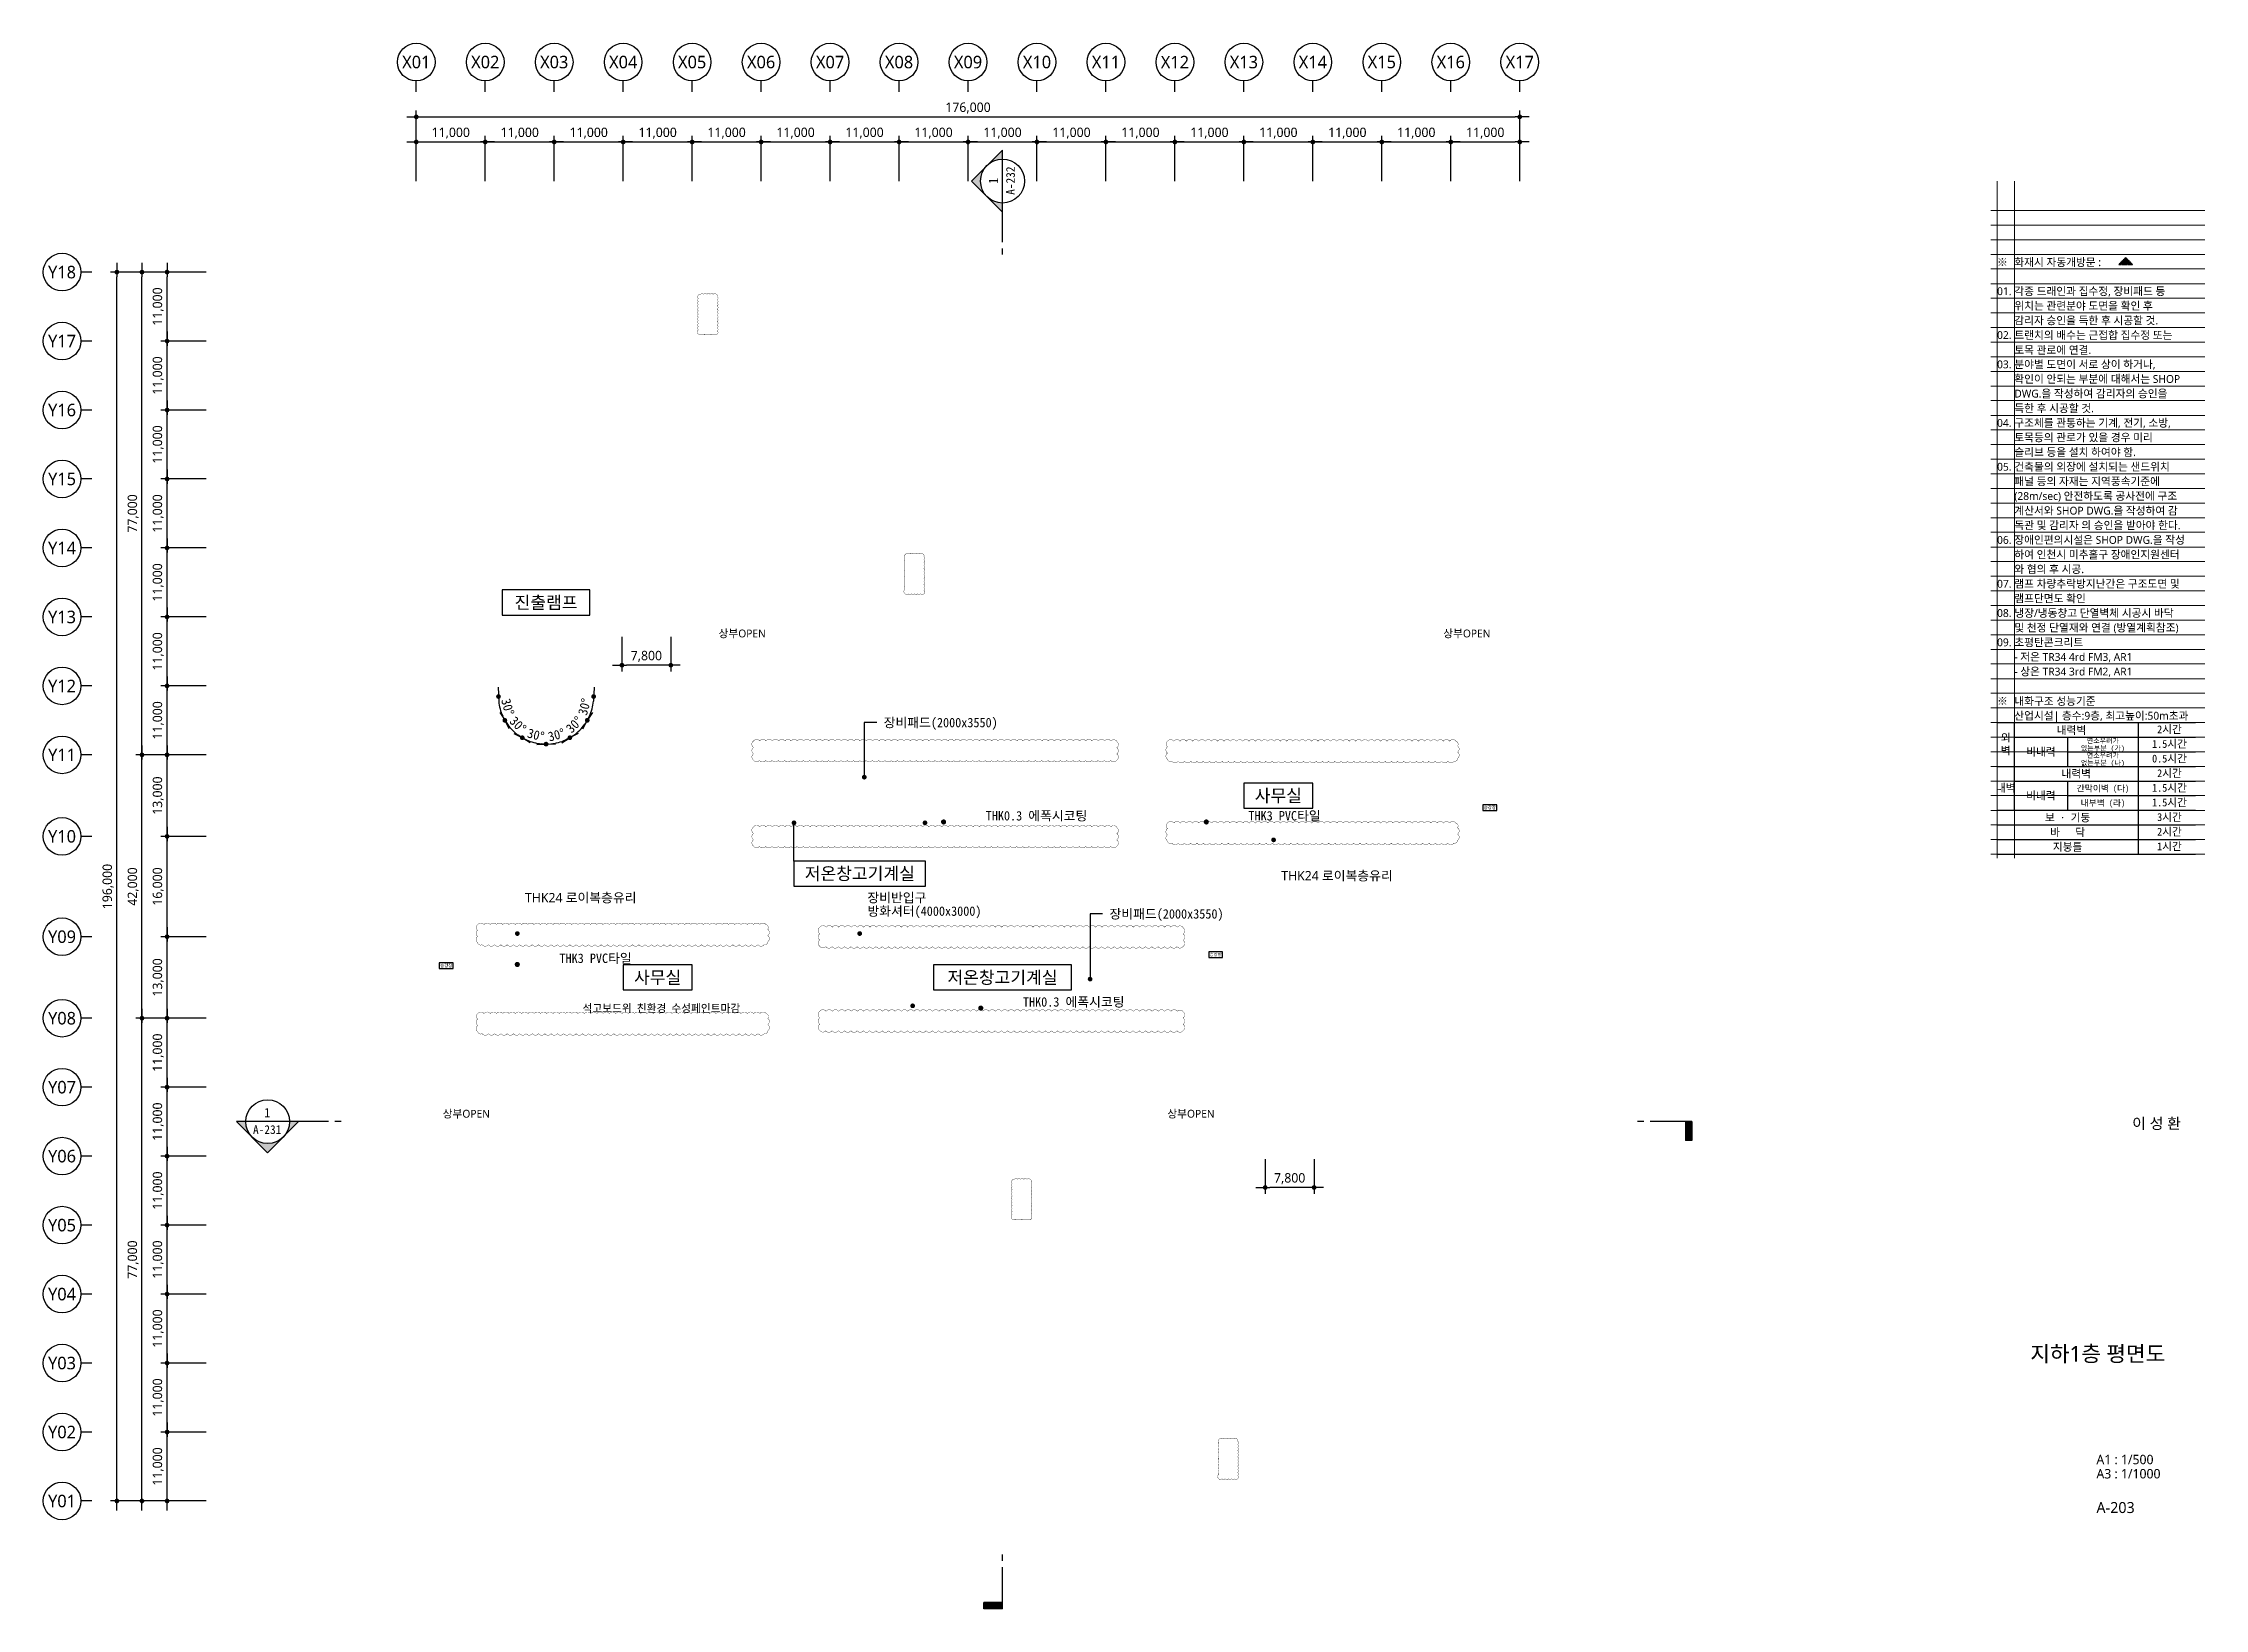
# Model space of a CAD drawing. Header units: millimetres. Extents: x 3546612 to 5615882, y 547008 to 3162891.
# Drawn here: x 4806612 to 5151369, y 1131200 to 1380891 of the extents above; entities that cross this region are included whole.
import ezdxf
from ezdxf.enums import TextEntityAlignment as Align

# ---------------------------------------------------------------- set-up
doc = ezdxf.new("R2010")
doc.units = ezdxf.units.MM
doc.linetypes.add('DASHDOTX2', pattern=[2, 1, -0.5, 0, -0.5])
for name, color, linetype, lineweight in [('A-AXIS-BUBL', 7, 'Continuous', 25), ('A-BORD-TEXT', 3, 'Continuous', 25), ('A-DIMS', 7, 'Continuous', 25), ('A-MKXS-LEAD', 7, 'Continuous', 25), ('A-MKXS-MAK1', 3, 'Continuous', 25), ('A-MKXS-MAK2', 3, 'DASHDOTX2', 25), ('A-MKXS-TEXT1', 3, 'Continuous', 25), ('A-MKXS-TEXT2', 7, 'Continuous', 25), ('A-XXXX-TXT2', 3, 'Continuous', 25), ('REV-202205', 20, 'Continuous', 25)]:
    doc.layers.add(name, color=color, linetype=linetype, lineweight=lineweight)
doc.layers.add('A-XXXX-NPLT', color=144, linetype='Continuous', lineweight=15, plot=False)
doc.styles.add('HY울릉도L', font='')
doc.styles.add('XR-평면도$0$맑은 고딕', font='malgun.ttf')
doc.styles.add('돋움', font='')
doc.styles.add('돋움체', font='')
doc.styles.add('맑은 고딕', font='malgun.ttf')
doc.styles.add('맑은고딕', font='malgun.ttf')
doc.styles.get('HY울릉도L').set_extended_font_data('HYwulM')
doc.styles.get('돋움').set_extended_font_data('DotumChe')
doc.styles.get('돋움체').set_extended_font_data('DotumChe')
doc.dimstyles.new('CDIM', dxfattribs={"dimtxt": 3, "dimasz": 1.5, "dimexe": 2, "dimexo": 1, "dimgap": 1, "dimtad": 1, "dimdec": 0, "dimrnd": 0.5, "dimzin": 0, "dimdsep": 32, "dimlunit": 6, "dimtxsty": 'HY울릉도L', "dimblk1": '_CIDOT', "dimblk2": '_CIDOT', "dimsah": 1, "dimcen": 5.5, "dimclrd": 2, "dimclre": 2, "dimclrt": 7, "dimadec": 0, "dimazin": 0, "dimtfac": 1, "dimtdec": 0, "dimtix": 1, "dimtmove": 2, "dimatfit": 1, "dimldrblk": '_CIDOT', "dimfxl": 1, "dimtolj": 1, "dimtzin": 0, "dimlwd": -1, "dimarcsym": 0})

msp = doc.modelspace()

# ---------------------------------------------------------------- texts
at = {"layer": 'A-BORD-TEXT', "style": '맑은고딕'}
msp.add_text('이 성 환', height=1750, dxfattribs=at).set_placement((5147561.5, 1207731.8), align=Align.RIGHT)
msp.add_text('지하1층 평면도', height=2500, dxfattribs=at).set_placement((5134306.3, 1171883.1), align=Align.MIDDLE_CENTER)
for s, height, p in [('A1 : 1/500', 1500, (5134091.6, 1154255)), ('A3 : 1/1000', 1500, (5134091.6, 1151987.6)), ('A-203', 1750, (5134091.6, 1146469.4))]:
    msp.add_text(s, height=height, dxfattribs=at).set_placement(p)
at = {"layer": 'A-MKXS-TEXT1'}
for s, height, style, p in [('상부OPEN', 1250, '맑은고딕', (4914325.7, 1286749.8)), ('상부OPEN', 1250, '맑은고딕', (5029906.2, 1286749.8)), ('장비패드(2000x3550)', 1500, '돋움체', (4940658.9, 1272544.8)), ('THK0.3 에폭시코팅', 1500, '돋움체', (4956938.3, 1257678.5)), ('THK3 PVC타일', 1500, '돋움체', (4998835.5, 1257678.5)), ('THK24 로이복층유리', 1500, '맑은고딕', (5004072.3, 1248112.1)), ('THK24 로이복층유리', 1500, '맑은고딕', (4883455, 1244613.7)), ('장비반입구', 1500, '돋움체', (4938063, 1244613.7)), ('방화셔터(4000x3000)', 1500, '돋움체', (4938063, 1242473.3)), ('장비패드(2000x3550)', 1500, '돋움체', (4976682.4, 1242028.2)), ('THK3 PVC타일', 1500, '돋움체', (4888945.5, 1234951.1)), ('석고보드위 친환경 수성페인트마감', 1250, '돋움체', (4892632.9, 1226974.3)), ('THK0.3 에폭시코팅', 1500, '돋움체', (4962871.7, 1227990.9)), ('상부OPEN', 1250, '맑은고딕', (4870325.7, 1210149.8)), ('상부OPEN', 1250, '맑은고딕', (4985906.2, 1210149.8))]:
    msp.add_text(s, height=height, dxfattribs=dict(at, style=style)).set_placement(p, align=Align.MIDDLE_LEFT)

# ---------------------------------------------------------------- blocks, each defined once
blk = doc.blocks.new('_CIDOT')
at = {"color": 0, "linetype": 'ByBlock'}
blk.add_line((2, 0), (-1, 0), dxfattribs=at)
at = {"color": 0, "linetype": 'ByBlock', "const_width": 0.5}
blk.add_lwpolyline([(-0.25, 0, 1), (0.25, 0, 1)], format="xyb", close=True, dxfattribs=at)
blk = doc.blocks.new('*D9')
at = {"layer": 'A-DIMS', "lineweight": -2, "transparency": 16777216}
for p, q in [((93193, 67121), (85943, 67121)), ((93193, 56121), (85943, 56121))]:
    blk.add_line(p, q, dxfattribs=at)
at = {"layer": 'A-DIMS', "transparency": 16777216}
blk.add_line((86943, 56871), (86943, 66371), dxfattribs=at)
at = {"layer": 'A-DIMS', "transparency": 16777216, "xscale": 750, "yscale": 750, "zscale": 750}
for p, rotation in [((86943, 67121), 90), ((86943, 56121), 270)]:
    blk.add_blockref('_CIDOT', p, dxfattribs=dict(at, rotation=rotation))
at = {"layer": 'A-DIMS', "color": 3, "transparency": 16777216, "insert": (85538, 61621), "char_height": 1500, "attachment_point": 5, "rotation": 90, "style": '맑은고딕'}
blk.add_mtext('\\A1;11,000', dxfattribs=at)
blk = doc.blocks.new('*D10')
at = {"layer": 'A-DIMS', "lineweight": -2, "transparency": 16777216}
for p, q in [((93193, 78121), (85943, 78121)), ((93193, 67121), (85943, 67121))]:
    blk.add_line(p, q, dxfattribs=at)
at = {"layer": 'A-DIMS', "transparency": 16777216}
blk.add_line((86943, 67871), (86943, 77371), dxfattribs=at)
at = {"layer": 'A-DIMS', "transparency": 16777216, "xscale": 750, "yscale": 750, "zscale": 750}
for p, rotation in [((86943, 78121), 90), ((86943, 67121), 270)]:
    blk.add_blockref('_CIDOT', p, dxfattribs=dict(at, rotation=rotation))
at = {"layer": 'A-DIMS', "color": 3, "transparency": 16777216, "insert": (85538, 72621), "char_height": 1500, "attachment_point": 5, "rotation": 90, "style": '맑은고딕'}
blk.add_mtext('\\A1;11,000', dxfattribs=at)
blk = doc.blocks.new('*D11')
at = {"layer": 'A-DIMS', "lineweight": -2, "transparency": 16777216}
for p, q in [((93193, 89121), (85943, 89121)), ((93193, 78121), (85943, 78121))]:
    blk.add_line(p, q, dxfattribs=at)
at = {"layer": 'A-DIMS', "transparency": 16777216}
blk.add_line((86943, 78871), (86943, 88371), dxfattribs=at)
at = {"layer": 'A-DIMS', "transparency": 16777216, "xscale": 750, "yscale": 750, "zscale": 750}
for p, rotation in [((86943, 89121), 90), ((86943, 78121), 270)]:
    blk.add_blockref('_CIDOT', p, dxfattribs=dict(at, rotation=rotation))
at = {"layer": 'A-DIMS', "color": 3, "transparency": 16777216, "insert": (85538, 83621), "char_height": 1500, "attachment_point": 5, "rotation": 90, "style": '맑은고딕'}
blk.add_mtext('\\A1;11,000', dxfattribs=at)
blk = doc.blocks.new('*D12')
at = {"layer": 'A-DIMS', "lineweight": -2, "transparency": 16777216}
for p, q in [((93193, 100121), (85943, 100121)), ((93193, 89121), (85943, 89121))]:
    blk.add_line(p, q, dxfattribs=at)
at = {"layer": 'A-DIMS', "transparency": 16777216}
blk.add_line((86943, 89871), (86943, 99371), dxfattribs=at)
at = {"layer": 'A-DIMS', "transparency": 16777216, "xscale": 750, "yscale": 750, "zscale": 750}
for p, rotation in [((86943, 100121), 90), ((86943, 89121), 270)]:
    blk.add_blockref('_CIDOT', p, dxfattribs=dict(at, rotation=rotation))
at = {"layer": 'A-DIMS', "color": 3, "transparency": 16777216, "insert": (85538, 94621), "char_height": 1500, "attachment_point": 5, "rotation": 90, "style": '맑은고딕'}
blk.add_mtext('\\A1;11,000', dxfattribs=at)
blk = doc.blocks.new('*D13')
at = {"layer": 'A-DIMS', "lineweight": -2, "transparency": 16777216}
for p, q in [((93193, 111121), (85943, 111121)), ((93193, 100121), (85943, 100121))]:
    blk.add_line(p, q, dxfattribs=at)
at = {"layer": 'A-DIMS', "transparency": 16777216}
blk.add_line((86943, 100871), (86943, 110371), dxfattribs=at)
at = {"layer": 'A-DIMS', "transparency": 16777216, "xscale": 750, "yscale": 750, "zscale": 750}
for p, rotation in [((86943, 111121), 90), ((86943, 100121), 270)]:
    blk.add_blockref('_CIDOT', p, dxfattribs=dict(at, rotation=rotation))
at = {"layer": 'A-DIMS', "color": 3, "transparency": 16777216, "insert": (85538, 105621), "char_height": 1500, "attachment_point": 5, "rotation": 90, "style": '맑은고딕'}
blk.add_mtext('\\A1;11,000', dxfattribs=at)
blk = doc.blocks.new('*D14')
at = {"layer": 'A-DIMS', "lineweight": -2, "transparency": 16777216}
for p, q in [((93193, 122121), (85943, 122121)), ((93193, 111121), (85943, 111121))]:
    blk.add_line(p, q, dxfattribs=at)
at = {"layer": 'A-DIMS', "transparency": 16777216}
blk.add_line((86943, 111871), (86943, 121371), dxfattribs=at)
at = {"layer": 'A-DIMS', "transparency": 16777216, "xscale": 750, "yscale": 750, "zscale": 750}
for p, rotation in [((86943, 122121), 90), ((86943, 111121), 270)]:
    blk.add_blockref('_CIDOT', p, dxfattribs=dict(at, rotation=rotation))
at = {"layer": 'A-DIMS', "color": 3, "transparency": 16777216, "insert": (85538, 116621), "char_height": 1500, "attachment_point": 5, "rotation": 90, "style": '맑은고딕'}
blk.add_mtext('\\A1;11,000', dxfattribs=at)
blk = doc.blocks.new('*D15')
at = {"layer": 'A-DIMS', "lineweight": -2, "transparency": 16777216}
for p, q in [((93193, 135121), (85943, 135121)), ((93193, 122121), (85943, 122121))]:
    blk.add_line(p, q, dxfattribs=at)
at = {"layer": 'A-DIMS', "transparency": 16777216}
blk.add_line((86943, 122871), (86943, 134371), dxfattribs=at)
at = {"layer": 'A-DIMS', "transparency": 16777216, "xscale": 750, "yscale": 750, "zscale": 750}
for p, rotation in [((86943, 135121), 90), ((86943, 122121), 270)]:
    blk.add_blockref('_CIDOT', p, dxfattribs=dict(at, rotation=rotation))
at = {"layer": 'A-DIMS', "color": 3, "transparency": 16777216, "insert": (85538, 128621), "char_height": 1500, "attachment_point": 5, "rotation": 90, "style": '맑은고딕'}
blk.add_mtext('\\A1;13,000', dxfattribs=at)
blk = doc.blocks.new('*D16')
at = {"layer": 'A-DIMS', "lineweight": -2, "transparency": 16777216}
for p, q in [((93193, 151121), (85943, 151121)), ((93193, 135121), (85943, 135121))]:
    blk.add_line(p, q, dxfattribs=at)
at = {"layer": 'A-DIMS', "transparency": 16777216}
blk.add_line((86943, 135871), (86943, 150371), dxfattribs=at)
at = {"layer": 'A-DIMS', "transparency": 16777216, "xscale": 750, "yscale": 750, "zscale": 750}
for p, rotation in [((86943, 151121), 90), ((86943, 135121), 270)]:
    blk.add_blockref('_CIDOT', p, dxfattribs=dict(at, rotation=rotation))
at = {"layer": 'A-DIMS', "color": 3, "transparency": 16777216, "insert": (85538, 143121), "char_height": 1500, "attachment_point": 5, "rotation": 90, "style": '맑은고딕'}
blk.add_mtext('\\A1;16,000', dxfattribs=at)
blk = doc.blocks.new('*D17')
at = {"layer": 'A-DIMS', "lineweight": -2, "transparency": 16777216}
for p, q in [((93193, 164121), (85943, 164121)), ((93193, 151121), (85943, 151121))]:
    blk.add_line(p, q, dxfattribs=at)
at = {"layer": 'A-DIMS', "transparency": 16777216}
blk.add_line((86943, 151871), (86943, 163371), dxfattribs=at)
at = {"layer": 'A-DIMS', "transparency": 16777216, "xscale": 750, "yscale": 750, "zscale": 750}
for p, rotation in [((86943, 164121), 90), ((86943, 151121), 270)]:
    blk.add_blockref('_CIDOT', p, dxfattribs=dict(at, rotation=rotation))
at = {"layer": 'A-DIMS', "color": 3, "transparency": 16777216, "insert": (85538, 157621), "char_height": 1500, "attachment_point": 5, "rotation": 90, "style": '맑은고딕'}
blk.add_mtext('\\A1;13,000', dxfattribs=at)
blk = doc.blocks.new('*D18')
at = {"layer": 'A-DIMS', "lineweight": -2, "transparency": 16777216}
for p, q in [((93193, 175121), (85943, 175121)), ((93193, 164121), (85943, 164121))]:
    blk.add_line(p, q, dxfattribs=at)
at = {"layer": 'A-DIMS', "transparency": 16777216}
blk.add_line((86943, 164871), (86943, 174371), dxfattribs=at)
at = {"layer": 'A-DIMS', "transparency": 16777216, "xscale": 750, "yscale": 750, "zscale": 750}
for p, rotation in [((86943, 175121), 90), ((86943, 164121), 270)]:
    blk.add_blockref('_CIDOT', p, dxfattribs=dict(at, rotation=rotation))
at = {"layer": 'A-DIMS', "color": 3, "transparency": 16777216, "insert": (85538, 169621), "char_height": 1500, "attachment_point": 5, "rotation": 90, "style": '맑은고딕'}
blk.add_mtext('\\A1;11,000', dxfattribs=at)
blk = doc.blocks.new('*D19')
at = {"layer": 'A-DIMS', "lineweight": -2, "transparency": 16777216}
for p, q in [((93193, 186121), (85943, 186121)), ((93193, 175121), (85943, 175121))]:
    blk.add_line(p, q, dxfattribs=at)
at = {"layer": 'A-DIMS', "transparency": 16777216}
blk.add_line((86943, 175871), (86943, 185371), dxfattribs=at)
at = {"layer": 'A-DIMS', "transparency": 16777216, "xscale": 750, "yscale": 750, "zscale": 750}
for p, rotation in [((86943, 186121), 90), ((86943, 175121), 270)]:
    blk.add_blockref('_CIDOT', p, dxfattribs=dict(at, rotation=rotation))
at = {"layer": 'A-DIMS', "color": 3, "transparency": 16777216, "insert": (85538, 180621), "char_height": 1500, "attachment_point": 5, "rotation": 90, "style": '맑은고딕'}
blk.add_mtext('\\A1;11,000', dxfattribs=at)
blk = doc.blocks.new('*D20')
at = {"layer": 'A-DIMS', "lineweight": -2, "transparency": 16777216}
for p, q in [((93193, 197121), (85943, 197121)), ((93193, 186121), (85943, 186121))]:
    blk.add_line(p, q, dxfattribs=at)
at = {"layer": 'A-DIMS', "transparency": 16777216}
blk.add_line((86943, 186871), (86943, 196371), dxfattribs=at)
at = {"layer": 'A-DIMS', "transparency": 16777216, "xscale": 750, "yscale": 750, "zscale": 750}
for p, rotation in [((86943, 197121), 90), ((86943, 186121), 270)]:
    blk.add_blockref('_CIDOT', p, dxfattribs=dict(at, rotation=rotation))
at = {"layer": 'A-DIMS', "color": 3, "transparency": 16777216, "insert": (85538, 191621), "char_height": 1500, "attachment_point": 5, "rotation": 90, "style": '맑은고딕'}
blk.add_mtext('\\A1;11,000', dxfattribs=at)
blk = doc.blocks.new('*D21')
at = {"layer": 'A-DIMS', "lineweight": -2, "transparency": 16777216}
for p, q in [((93193, 208121), (85943, 208121)), ((93193, 197121), (85943, 197121))]:
    blk.add_line(p, q, dxfattribs=at)
at = {"layer": 'A-DIMS', "transparency": 16777216}
blk.add_line((86943, 197871), (86943, 207371), dxfattribs=at)
at = {"layer": 'A-DIMS', "transparency": 16777216, "xscale": 750, "yscale": 750, "zscale": 750}
for p, rotation in [((86943, 208121), 90), ((86943, 197121), 270)]:
    blk.add_blockref('_CIDOT', p, dxfattribs=dict(at, rotation=rotation))
at = {"layer": 'A-DIMS', "color": 3, "transparency": 16777216, "insert": (85538, 202621), "char_height": 1500, "attachment_point": 5, "rotation": 90, "style": '맑은고딕'}
blk.add_mtext('\\A1;11,000', dxfattribs=at)
blk = doc.blocks.new('*D22')
at = {"layer": 'A-DIMS', "lineweight": -2, "transparency": 16777216}
for p, q in [((93193, 219121), (85943, 219121)), ((93193, 208121), (85943, 208121))]:
    blk.add_line(p, q, dxfattribs=at)
at = {"layer": 'A-DIMS', "transparency": 16777216}
blk.add_line((86943, 208871), (86943, 218371), dxfattribs=at)
at = {"layer": 'A-DIMS', "transparency": 16777216, "xscale": 750, "yscale": 750, "zscale": 750}
for p, rotation in [((86943, 219121), 90), ((86943, 208121), 270)]:
    blk.add_blockref('_CIDOT', p, dxfattribs=dict(at, rotation=rotation))
at = {"layer": 'A-DIMS', "color": 3, "transparency": 16777216, "insert": (85538, 213621), "char_height": 1500, "attachment_point": 5, "rotation": 90, "style": '맑은고딕'}
blk.add_mtext('\\A1;11,000', dxfattribs=at)
blk = doc.blocks.new('*D23')
at = {"layer": 'A-DIMS', "lineweight": -2, "transparency": 16777216}
for p, q in [((93193, 230121), (85943, 230121)), ((93193, 219121), (85943, 219121))]:
    blk.add_line(p, q, dxfattribs=at)
at = {"layer": 'A-DIMS', "transparency": 16777216}
blk.add_line((86943, 219871), (86943, 229371), dxfattribs=at)
at = {"layer": 'A-DIMS', "transparency": 16777216, "xscale": 750, "yscale": 750, "zscale": 750}
for p, rotation in [((86943, 230121), 90), ((86943, 219121), 270)]:
    blk.add_blockref('_CIDOT', p, dxfattribs=dict(at, rotation=rotation))
at = {"layer": 'A-DIMS', "color": 3, "transparency": 16777216, "insert": (85538, 224621), "char_height": 1500, "attachment_point": 5, "rotation": 90, "style": '맑은고딕'}
blk.add_mtext('\\A1;11,000', dxfattribs=at)
blk = doc.blocks.new('*D24')
at = {"layer": 'A-DIMS', "lineweight": -2, "transparency": 16777216}
for p, q in [((93193, 241121), (85943, 241121)), ((93193, 230121), (85943, 230121))]:
    blk.add_line(p, q, dxfattribs=at)
at = {"layer": 'A-DIMS', "transparency": 16777216}
blk.add_line((86943, 230871), (86943, 240371), dxfattribs=at)
at = {"layer": 'A-DIMS', "transparency": 16777216, "xscale": 750, "yscale": 750, "zscale": 750}
for p, rotation in [((86943, 241121), 90), ((86943, 230121), 270)]:
    blk.add_blockref('_CIDOT', p, dxfattribs=dict(at, rotation=rotation))
at = {"layer": 'A-DIMS', "color": 3, "transparency": 16777216, "insert": (85538, 235621), "char_height": 1500, "attachment_point": 5, "rotation": 90, "style": '맑은고딕'}
blk.add_mtext('\\A1;11,000', dxfattribs=at)
blk = doc.blocks.new('*D25')
at = {"layer": 'A-DIMS', "lineweight": -2, "transparency": 16777216}
for p, q in [((93193, 122121), (81943, 122121)), ((93193, 45121), (81943, 45121))]:
    blk.add_line(p, q, dxfattribs=at)
at = {"layer": 'A-DIMS', "transparency": 16777216}
blk.add_line((82943, 45871), (82943, 121371), dxfattribs=at)
at = {"layer": 'A-DIMS', "transparency": 16777216, "xscale": 750, "yscale": 750, "zscale": 750}
for p, rotation in [((82943, 122121), 90), ((82943, 45121), 270)]:
    blk.add_blockref('_CIDOT', p, dxfattribs=dict(at, rotation=rotation))
at = {"layer": 'A-DIMS', "color": 3, "transparency": 16777216, "insert": (81542, 83621), "char_height": 1500, "attachment_point": 5, "rotation": 90, "style": '맑은고딕'}
blk.add_mtext('\\A1;77,000', dxfattribs=at)
blk = doc.blocks.new('*D26')
at = {"layer": 'A-DIMS', "lineweight": -2, "transparency": 16777216}
for p, q in [((93193, 241121), (77943, 241121)), ((93193, 45121), (77943, 45121))]:
    blk.add_line(p, q, dxfattribs=at)
at = {"layer": 'A-DIMS', "transparency": 16777216}
blk.add_line((78943, 45871), (78943, 240371), dxfattribs=at)
at = {"layer": 'A-DIMS', "transparency": 16777216, "xscale": 750, "yscale": 750, "zscale": 750}
for p, rotation in [((78943, 241121), 90), ((78943, 45121), 270)]:
    blk.add_blockref('_CIDOT', p, dxfattribs=dict(at, rotation=rotation))
at = {"layer": 'A-DIMS', "color": 3, "transparency": 16777216, "insert": (77538, 143121), "char_height": 1500, "attachment_point": 5, "rotation": 90, "style": '맑은고딕'}
blk.add_mtext('\\A1;196,000', dxfattribs=at)
blk = doc.blocks.new('*D27')
at = {"layer": 'A-DIMS', "lineweight": -2, "transparency": 16777216}
for p, q in [((93193, 56121), (85943, 56121)), ((93193, 45121), (85943, 45121))]:
    blk.add_line(p, q, dxfattribs=at)
at = {"layer": 'A-DIMS', "transparency": 16777216}
blk.add_line((86943, 45871), (86943, 55371), dxfattribs=at)
at = {"layer": 'A-DIMS', "transparency": 16777216, "xscale": 750, "yscale": 750, "zscale": 750}
for p, rotation in [((86943, 56121), 90), ((86943, 45121), 270)]:
    blk.add_blockref('_CIDOT', p, dxfattribs=dict(at, rotation=rotation))
at = {"layer": 'A-DIMS', "color": 3, "transparency": 16777216, "insert": (85538, 50621), "char_height": 1500, "attachment_point": 5, "rotation": 90, "style": '맑은고딕'}
blk.add_mtext('\\A1;11,000', dxfattribs=at)
blk = doc.blocks.new('*D28')
at = {"layer": 'A-DIMS', "lineweight": -2, "transparency": 16777216}
for p, q in [((93193, 164121), (81943, 164121)), ((93193, 122121), (81943, 122121))]:
    blk.add_line(p, q, dxfattribs=at)
at = {"layer": 'A-DIMS', "transparency": 16777216}
blk.add_line((82943, 122871), (82943, 163371), dxfattribs=at)
at = {"layer": 'A-DIMS', "transparency": 16777216, "xscale": 750, "yscale": 750, "zscale": 750}
for p, rotation in [((82943, 164121), 90), ((82943, 122121), 270)]:
    blk.add_blockref('_CIDOT', p, dxfattribs=dict(at, rotation=rotation))
at = {"layer": 'A-DIMS', "color": 3, "transparency": 16777216, "insert": (81542, 143121), "char_height": 1500, "attachment_point": 5, "rotation": 90, "style": '맑은고딕'}
blk.add_mtext('\\A1;42,000', dxfattribs=at)
blk = doc.blocks.new('*D29')
at = {"layer": 'A-DIMS', "lineweight": -2, "transparency": 16777216}
for p, q in [((93193, 241121), (81943, 241121)), ((93193, 164121), (81943, 164121))]:
    blk.add_line(p, q, dxfattribs=at)
at = {"layer": 'A-DIMS', "transparency": 16777216}
blk.add_line((82943, 164871), (82943, 240371), dxfattribs=at)
at = {"layer": 'A-DIMS', "transparency": 16777216, "xscale": 750, "yscale": 750, "zscale": 750}
for p, rotation in [((82943, 241121), 90), ((82943, 164121), 270)]:
    blk.add_blockref('_CIDOT', p, dxfattribs=dict(at, rotation=rotation))
at = {"layer": 'A-DIMS', "color": 3, "transparency": 16777216, "insert": (81542, 202621), "char_height": 1500, "attachment_point": 5, "rotation": 90, "style": '맑은고딕'}
blk.add_mtext('\\A1;77,000', dxfattribs=at)
blk = doc.blocks.new('*D30')
at = {"layer": 'A-DIMS', "lineweight": -2, "transparency": 16777216}
for p, q in [((148693, 255621), (148693, 262871)), ((159693, 255621), (159693, 262871))]:
    blk.add_line(p, q, dxfattribs=at)
at = {"layer": 'A-DIMS', "transparency": 16777216}
blk.add_line((149443, 261871), (158943, 261871), dxfattribs=at)
at = {"layer": 'A-DIMS', "transparency": 16777216, "xscale": 750, "yscale": 750, "zscale": 750, "rotation": 180}
blk.add_blockref('_CIDOT', (148693, 261871), dxfattribs=at)
at = {"layer": 'A-DIMS', "transparency": 16777216, "xscale": 750, "yscale": 750, "zscale": 750}
blk.add_blockref('_CIDOT', (159693, 261871), dxfattribs=at)
at = {"layer": 'A-DIMS', "color": 3, "transparency": 16777216, "insert": (154193, 263275), "char_height": 1500, "attachment_point": 5, "style": '맑은고딕'}
blk.add_mtext('\\A1;11,000', dxfattribs=at)
blk = doc.blocks.new('*D31')
at = {"layer": 'A-DIMS', "lineweight": -2, "transparency": 16777216}
for p, q in [((159693, 255621), (159693, 262871)), ((170693, 255621), (170693, 262871))]:
    blk.add_line(p, q, dxfattribs=at)
at = {"layer": 'A-DIMS', "transparency": 16777216}
blk.add_line((160443, 261871), (169943, 261871), dxfattribs=at)
at = {"layer": 'A-DIMS', "transparency": 16777216, "xscale": 750, "yscale": 750, "zscale": 750, "rotation": 180}
blk.add_blockref('_CIDOT', (159693, 261871), dxfattribs=at)
at = {"layer": 'A-DIMS', "transparency": 16777216, "xscale": 750, "yscale": 750, "zscale": 750}
blk.add_blockref('_CIDOT', (170693, 261871), dxfattribs=at)
at = {"layer": 'A-DIMS', "color": 3, "transparency": 16777216, "insert": (165193, 263275), "char_height": 1500, "attachment_point": 5, "style": '맑은고딕'}
blk.add_mtext('\\A1;11,000', dxfattribs=at)
blk = doc.blocks.new('*D32')
at = {"layer": 'A-DIMS', "lineweight": -2, "transparency": 16777216}
for p, q in [((170693, 255621), (170693, 262871)), ((181693, 255621), (181693, 262871))]:
    blk.add_line(p, q, dxfattribs=at)
at = {"layer": 'A-DIMS', "transparency": 16777216}
blk.add_line((171443, 261871), (180943, 261871), dxfattribs=at)
at = {"layer": 'A-DIMS', "transparency": 16777216, "xscale": 750, "yscale": 750, "zscale": 750, "rotation": 180}
blk.add_blockref('_CIDOT', (170693, 261871), dxfattribs=at)
at = {"layer": 'A-DIMS', "transparency": 16777216, "xscale": 750, "yscale": 750, "zscale": 750}
blk.add_blockref('_CIDOT', (181693, 261871), dxfattribs=at)
at = {"layer": 'A-DIMS', "color": 3, "transparency": 16777216, "insert": (176193, 263275), "char_height": 1500, "attachment_point": 5, "style": '맑은고딕'}
blk.add_mtext('\\A1;11,000', dxfattribs=at)
blk = doc.blocks.new('*D33')
at = {"layer": 'A-DIMS', "lineweight": -2, "transparency": 16777216}
for p, q in [((181693, 255621), (181693, 262871)), ((192693, 255621), (192693, 262871))]:
    blk.add_line(p, q, dxfattribs=at)
at = {"layer": 'A-DIMS', "transparency": 16777216}
blk.add_line((182443, 261871), (191943, 261871), dxfattribs=at)
at = {"layer": 'A-DIMS', "transparency": 16777216, "xscale": 750, "yscale": 750, "zscale": 750, "rotation": 180}
blk.add_blockref('_CIDOT', (181693, 261871), dxfattribs=at)
at = {"layer": 'A-DIMS', "transparency": 16777216, "xscale": 750, "yscale": 750, "zscale": 750}
blk.add_blockref('_CIDOT', (192693, 261871), dxfattribs=at)
at = {"layer": 'A-DIMS', "color": 3, "transparency": 16777216, "insert": (187193, 263275), "char_height": 1500, "attachment_point": 5, "style": '맑은고딕'}
blk.add_mtext('\\A1;11,000', dxfattribs=at)
blk = doc.blocks.new('*D34')
at = {"layer": 'A-DIMS', "lineweight": -2, "transparency": 16777216}
for p, q in [((192693, 255621), (192693, 262871)), ((203693, 255621), (203693, 262871))]:
    blk.add_line(p, q, dxfattribs=at)
at = {"layer": 'A-DIMS', "transparency": 16777216}
blk.add_line((193443, 261871), (202943, 261871), dxfattribs=at)
at = {"layer": 'A-DIMS', "transparency": 16777216, "xscale": 750, "yscale": 750, "zscale": 750, "rotation": 180}
blk.add_blockref('_CIDOT', (192693, 261871), dxfattribs=at)
at = {"layer": 'A-DIMS', "transparency": 16777216, "xscale": 750, "yscale": 750, "zscale": 750}
blk.add_blockref('_CIDOT', (203693, 261871), dxfattribs=at)
at = {"layer": 'A-DIMS', "color": 3, "transparency": 16777216, "insert": (198193, 263275), "char_height": 1500, "attachment_point": 5, "style": '맑은고딕'}
blk.add_mtext('\\A1;11,000', dxfattribs=at)
blk = doc.blocks.new('*D35')
at = {"layer": 'A-DIMS', "lineweight": -2, "transparency": 16777216}
for p, q in [((203693, 255621), (203693, 262871)), ((214693, 255621), (214693, 262871))]:
    blk.add_line(p, q, dxfattribs=at)
at = {"layer": 'A-DIMS', "transparency": 16777216}
blk.add_line((204443, 261871), (213943, 261871), dxfattribs=at)
at = {"layer": 'A-DIMS', "transparency": 16777216, "xscale": 750, "yscale": 750, "zscale": 750, "rotation": 180}
blk.add_blockref('_CIDOT', (203693, 261871), dxfattribs=at)
at = {"layer": 'A-DIMS', "transparency": 16777216, "xscale": 750, "yscale": 750, "zscale": 750}
blk.add_blockref('_CIDOT', (214693, 261871), dxfattribs=at)
at = {"layer": 'A-DIMS', "color": 3, "transparency": 16777216, "insert": (209193, 263275), "char_height": 1500, "attachment_point": 5, "style": '맑은고딕'}
blk.add_mtext('\\A1;11,000', dxfattribs=at)
blk = doc.blocks.new('*D36')
at = {"layer": 'A-DIMS', "lineweight": -2, "transparency": 16777216}
for p, q in [((214693, 255621), (214693, 262871)), ((225693, 255621), (225693, 262871))]:
    blk.add_line(p, q, dxfattribs=at)
at = {"layer": 'A-DIMS', "transparency": 16777216}
blk.add_line((215443, 261871), (224943, 261871), dxfattribs=at)
at = {"layer": 'A-DIMS', "transparency": 16777216, "xscale": 750, "yscale": 750, "zscale": 750, "rotation": 180}
blk.add_blockref('_CIDOT', (214693, 261871), dxfattribs=at)
at = {"layer": 'A-DIMS', "transparency": 16777216, "xscale": 750, "yscale": 750, "zscale": 750}
blk.add_blockref('_CIDOT', (225693, 261871), dxfattribs=at)
at = {"layer": 'A-DIMS', "color": 3, "transparency": 16777216, "insert": (220193, 263275), "char_height": 1500, "attachment_point": 5, "style": '맑은고딕'}
blk.add_mtext('\\A1;11,000', dxfattribs=at)
blk = doc.blocks.new('*D37')
at = {"layer": 'A-DIMS', "lineweight": -2, "transparency": 16777216}
for p, q in [((225693, 255621), (225693, 262871)), ((236693, 255621), (236693, 262871))]:
    blk.add_line(p, q, dxfattribs=at)
at = {"layer": 'A-DIMS', "transparency": 16777216}
blk.add_line((226443, 261871), (235943, 261871), dxfattribs=at)
at = {"layer": 'A-DIMS', "transparency": 16777216, "xscale": 750, "yscale": 750, "zscale": 750, "rotation": 180}
blk.add_blockref('_CIDOT', (225693, 261871), dxfattribs=at)
at = {"layer": 'A-DIMS', "transparency": 16777216, "xscale": 750, "yscale": 750, "zscale": 750}
blk.add_blockref('_CIDOT', (236693, 261871), dxfattribs=at)
at = {"layer": 'A-DIMS', "color": 3, "transparency": 16777216, "insert": (231193, 263275), "char_height": 1500, "attachment_point": 5, "style": '맑은고딕'}
blk.add_mtext('\\A1;11,000', dxfattribs=at)
blk = doc.blocks.new('*D38')
at = {"layer": 'A-DIMS', "lineweight": -2, "transparency": 16777216}
for p, q in [((236693, 255621), (236693, 262871)), ((247693, 255621), (247693, 262871))]:
    blk.add_line(p, q, dxfattribs=at)
at = {"layer": 'A-DIMS', "transparency": 16777216}
blk.add_line((237443, 261871), (246943, 261871), dxfattribs=at)
at = {"layer": 'A-DIMS', "transparency": 16777216, "xscale": 750, "yscale": 750, "zscale": 750, "rotation": 180}
blk.add_blockref('_CIDOT', (236693, 261871), dxfattribs=at)
at = {"layer": 'A-DIMS', "transparency": 16777216, "xscale": 750, "yscale": 750, "zscale": 750}
blk.add_blockref('_CIDOT', (247693, 261871), dxfattribs=at)
at = {"layer": 'A-DIMS', "color": 3, "transparency": 16777216, "insert": (242193, 263275), "char_height": 1500, "attachment_point": 5, "style": '맑은고딕'}
blk.add_mtext('\\A1;11,000', dxfattribs=at)
blk = doc.blocks.new('*D39')
at = {"layer": 'A-DIMS', "lineweight": -2, "transparency": 16777216}
for p, q in [((247693, 255621), (247693, 262871)), ((258693, 255621), (258693, 262871))]:
    blk.add_line(p, q, dxfattribs=at)
at = {"layer": 'A-DIMS', "transparency": 16777216}
blk.add_line((248443, 261871), (257943, 261871), dxfattribs=at)
at = {"layer": 'A-DIMS', "transparency": 16777216, "xscale": 750, "yscale": 750, "zscale": 750, "rotation": 180}
blk.add_blockref('_CIDOT', (247693, 261871), dxfattribs=at)
at = {"layer": 'A-DIMS', "transparency": 16777216, "xscale": 750, "yscale": 750, "zscale": 750}
blk.add_blockref('_CIDOT', (258693, 261871), dxfattribs=at)
at = {"layer": 'A-DIMS', "color": 3, "transparency": 16777216, "insert": (253193, 263275), "char_height": 1500, "attachment_point": 5, "style": '맑은고딕'}
blk.add_mtext('\\A1;11,000', dxfattribs=at)
blk = doc.blocks.new('*D40')
at = {"layer": 'A-DIMS', "lineweight": -2, "transparency": 16777216}
for p, q in [((258693, 255621), (258693, 262871)), ((269693, 255621), (269693, 262871))]:
    blk.add_line(p, q, dxfattribs=at)
at = {"layer": 'A-DIMS', "transparency": 16777216}
blk.add_line((259443, 261871), (268943, 261871), dxfattribs=at)
at = {"layer": 'A-DIMS', "transparency": 16777216, "xscale": 750, "yscale": 750, "zscale": 750, "rotation": 180}
blk.add_blockref('_CIDOT', (258693, 261871), dxfattribs=at)
at = {"layer": 'A-DIMS', "transparency": 16777216, "xscale": 750, "yscale": 750, "zscale": 750}
blk.add_blockref('_CIDOT', (269693, 261871), dxfattribs=at)
at = {"layer": 'A-DIMS', "color": 3, "transparency": 16777216, "insert": (264193, 263275), "char_height": 1500, "attachment_point": 5, "style": '맑은고딕'}
blk.add_mtext('\\A1;11,000', dxfattribs=at)
blk = doc.blocks.new('*D41')
at = {"layer": 'A-DIMS', "lineweight": -2, "transparency": 16777216}
for p, q in [((269693, 255621), (269693, 262871)), ((280693, 255621), (280693, 262871))]:
    blk.add_line(p, q, dxfattribs=at)
at = {"layer": 'A-DIMS', "transparency": 16777216}
blk.add_line((270443, 261871), (279943, 261871), dxfattribs=at)
at = {"layer": 'A-DIMS', "transparency": 16777216, "xscale": 750, "yscale": 750, "zscale": 750, "rotation": 180}
blk.add_blockref('_CIDOT', (269693, 261871), dxfattribs=at)
at = {"layer": 'A-DIMS', "transparency": 16777216, "xscale": 750, "yscale": 750, "zscale": 750}
blk.add_blockref('_CIDOT', (280693, 261871), dxfattribs=at)
at = {"layer": 'A-DIMS', "color": 3, "transparency": 16777216, "insert": (275193, 263275), "char_height": 1500, "attachment_point": 5, "style": '맑은고딕'}
blk.add_mtext('\\A1;11,000', dxfattribs=at)
blk = doc.blocks.new('*D42')
at = {"layer": 'A-DIMS', "lineweight": -2, "transparency": 16777216}
for p, q in [((280693, 255621), (280693, 262871)), ((291693, 255621), (291693, 262871))]:
    blk.add_line(p, q, dxfattribs=at)
at = {"layer": 'A-DIMS', "transparency": 16777216}
blk.add_line((281443, 261871), (290943, 261871), dxfattribs=at)
at = {"layer": 'A-DIMS', "transparency": 16777216, "xscale": 750, "yscale": 750, "zscale": 750, "rotation": 180}
blk.add_blockref('_CIDOT', (280693, 261871), dxfattribs=at)
at = {"layer": 'A-DIMS', "transparency": 16777216, "xscale": 750, "yscale": 750, "zscale": 750}
blk.add_blockref('_CIDOT', (291693, 261871), dxfattribs=at)
at = {"layer": 'A-DIMS', "color": 3, "transparency": 16777216, "insert": (286193, 263275), "char_height": 1500, "attachment_point": 5, "style": '맑은고딕'}
blk.add_mtext('\\A1;11,000', dxfattribs=at)
blk = doc.blocks.new('*D43')
at = {"layer": 'A-DIMS', "lineweight": -2, "transparency": 16777216}
for p, q in [((126693, 255621), (126693, 266871)), ((302693, 255621), (302693, 266871))]:
    blk.add_line(p, q, dxfattribs=at)
at = {"layer": 'A-DIMS', "transparency": 16777216}
blk.add_line((127443, 265871), (301943, 265871), dxfattribs=at)
at = {"layer": 'A-DIMS', "transparency": 16777216, "xscale": 750, "yscale": 750, "zscale": 750, "rotation": 180}
blk.add_blockref('_CIDOT', (126693, 265871), dxfattribs=at)
at = {"layer": 'A-DIMS', "transparency": 16777216, "xscale": 750, "yscale": 750, "zscale": 750}
blk.add_blockref('_CIDOT', (302693, 265871), dxfattribs=at)
at = {"layer": 'A-DIMS', "color": 3, "transparency": 16777216, "insert": (214693, 267275), "char_height": 1500, "attachment_point": 5, "style": '맑은고딕'}
blk.add_mtext('\\A1;176,000', dxfattribs=at)
blk = doc.blocks.new('*D44')
at = {"layer": 'A-DIMS', "lineweight": -2, "transparency": 16777216}
for p, q in [((291693, 255621), (291693, 262871)), ((302693, 255621), (302693, 262871))]:
    blk.add_line(p, q, dxfattribs=at)
at = {"layer": 'A-DIMS', "transparency": 16777216}
blk.add_line((292443, 261871), (301943, 261871), dxfattribs=at)
at = {"layer": 'A-DIMS', "transparency": 16777216, "xscale": 750, "yscale": 750, "zscale": 750, "rotation": 180}
blk.add_blockref('_CIDOT', (291693, 261871), dxfattribs=at)
at = {"layer": 'A-DIMS', "transparency": 16777216, "xscale": 750, "yscale": 750, "zscale": 750}
blk.add_blockref('_CIDOT', (302693, 261871), dxfattribs=at)
at = {"layer": 'A-DIMS', "color": 3, "transparency": 16777216, "insert": (297193, 263275), "char_height": 1500, "attachment_point": 5, "style": '맑은고딕'}
blk.add_mtext('\\A1;11,000', dxfattribs=at)
blk = doc.blocks.new('*D45')
at = {"layer": 'A-DIMS', "lineweight": -2, "transparency": 16777216}
for p, q in [((126693, 255621), (126693, 262871)), ((137693, 255621), (137693, 262871))]:
    blk.add_line(p, q, dxfattribs=at)
at = {"layer": 'A-DIMS', "transparency": 16777216}
blk.add_line((127443, 261871), (136943, 261871), dxfattribs=at)
at = {"layer": 'A-DIMS', "transparency": 16777216, "xscale": 750, "yscale": 750, "zscale": 750, "rotation": 180}
blk.add_blockref('_CIDOT', (126693, 261871), dxfattribs=at)
at = {"layer": 'A-DIMS', "transparency": 16777216, "xscale": 750, "yscale": 750, "zscale": 750}
blk.add_blockref('_CIDOT', (137693, 261871), dxfattribs=at)
at = {"layer": 'A-DIMS', "color": 3, "transparency": 16777216, "insert": (132193, 263275), "char_height": 1500, "attachment_point": 5, "style": '맑은고딕'}
blk.add_mtext('\\A1;11,000', dxfattribs=at)
blk = doc.blocks.new('*D46')
at = {"layer": 'A-DIMS', "lineweight": -2, "transparency": 16777216}
for p, q in [((137693, 255621), (137693, 262871)), ((148693, 255621), (148693, 262871))]:
    blk.add_line(p, q, dxfattribs=at)
at = {"layer": 'A-DIMS', "transparency": 16777216}
blk.add_line((138443, 261871), (147943, 261871), dxfattribs=at)
at = {"layer": 'A-DIMS', "transparency": 16777216, "xscale": 750, "yscale": 750, "zscale": 750, "rotation": 180}
blk.add_blockref('_CIDOT', (137693, 261871), dxfattribs=at)
at = {"layer": 'A-DIMS', "transparency": 16777216, "xscale": 750, "yscale": 750, "zscale": 750}
blk.add_blockref('_CIDOT', (148693, 261871), dxfattribs=at)
at = {"layer": 'A-DIMS', "color": 3, "transparency": 16777216, "insert": (143193, 263275), "char_height": 1500, "attachment_point": 5, "style": '맑은고딕'}
blk.add_mtext('\\A1;11,000', dxfattribs=at)
blk = doc.blocks.new('글_사무실')
at = {"layer": 'A-XXXX-TXT2', "color": 0}
blk.add_lwpolyline([(-5500, -2000), (5500, -2000), (5500, 2000), (-5500, 2000)], close=True, dxfattribs=at)
at = {"layer": 'A-XXXX-TXT2', "style": '맑은고딕'}
blk.add_text('사무실', height=2000, dxfattribs=at).set_placement((0, 0), align=Align.MIDDLE_CENTER)
blk = doc.blocks.new('글_승강장')
at = {"layer": 'A-XXXX-TXT2', "color": 0, "ltscale": 100}
blk.add_lwpolyline([(-1100, 450), (-1100, -450), (1100, -450), (1100, 450)], close=True, dxfattribs=at)
at = {"layer": 'A-XXXX-TXT2', "ltscale": 100, "style": 'XR-평면도$0$맑은 고딕'}
blk.add_text('승강장', height=500, dxfattribs=at).set_placement((0, 0), align=Align.MIDDLE_CENTER)
blk = doc.blocks.new('글_냉동창고기계실')
at = {"layer": 'A-XXXX-TXT2', "color": 0}
blk.add_lwpolyline([(-11000, -2000), (11000, -2000), (11000, 2000), (-11000, 2000)], close=True, dxfattribs=at)
at = {"layer": 'A-XXXX-TXT2', "style": '맑은고딕'}
blk.add_text('저온창고기계실', height=2000, dxfattribs=at).set_placement((0, 0), align=Align.MIDDLE_CENTER)
blk = doc.blocks.new('글_진출램프')
at = {"layer": 'A-XXXX-TXT2', "color": 0}
blk.add_lwpolyline([(-7000, -1997), (7000, -1997), (7000, 2003), (-7000, 2003)], close=True, dxfattribs=at)
at = {"layer": 'A-XXXX-TXT2', "style": '맑은고딕'}
blk.add_text('진출램프', height=2000, dxfattribs=at).set_placement((0, 3), align=Align.MIDDLE_CENTER)
blk = doc.blocks.new('*D161')
at = {"layer": 'A-DIMS', "lineweight": -2, "transparency": 16777216}
for p, q in [((4898912, 1286191), (4898912, 1280691)), ((4906712, 1286191), (4906712, 1280691))]:
    blk.add_line(p, q, dxfattribs=at)
at = {"layer": 'A-DIMS', "transparency": 16777216}
blk.add_line((4905962, 1281691), (4899662, 1281691), dxfattribs=at)
at = {"layer": 'A-DIMS', "transparency": 16777216, "xscale": 750, "yscale": 750, "zscale": 750}
for p, rotation in [((4898912, 1281691), 179.9999710073349), ((4906712, 1281691), 359.9999710073349)]:
    blk.add_blockref('_CIDOT', p, dxfattribs=dict(at, rotation=rotation))
at = {"layer": 'A-DIMS', "color": 3, "transparency": 16777216, "insert": (4902812, 1283092), "char_height": 1500, "attachment_point": 5, "rotation": 359.99997, "style": '맑은고딕'}
blk.add_mtext('\\A1;7,800', dxfattribs=at)
blk = doc.blocks.new('*D162')
at = {"layer": 'A-DIMS', "lineweight": -2, "transparency": 16777216}
for p, q in [((5001512, 1202891), (5001512, 1197391)), ((5009312, 1202891), (5009312, 1197391))]:
    blk.add_line(p, q, dxfattribs=at)
at = {"layer": 'A-DIMS', "transparency": 16777216}
blk.add_line((5008562, 1198391), (5002262, 1198391), dxfattribs=at)
at = {"layer": 'A-DIMS', "transparency": 16777216, "xscale": 750, "yscale": 750, "zscale": 750, "rotation": 180}
blk.add_blockref('_CIDOT', (5001512, 1198391), dxfattribs=at)
at = {"layer": 'A-DIMS', "transparency": 16777216, "xscale": 750, "yscale": 750, "zscale": 750}
blk.add_blockref('_CIDOT', (5009312, 1198391), dxfattribs=at)
at = {"layer": 'A-DIMS', "color": 3, "transparency": 16777216, "insert": (5005412, 1199792), "char_height": 1500, "attachment_point": 5, "style": '맑은고딕'}
blk.add_mtext('\\A1;7,800', dxfattribs=at)
blk = doc.blocks.new('*D163')
at = {"layer": 'A-DIMS', "transparency": 16777216}
blk.add_arc((4886812, 1276691), 7587, 305.666, 324.334, dxfattribs=at)
at = {"layer": 'A-DIMS', "transparency": 16777216, "xscale": 750, "yscale": 750, "zscale": 750}
for p, rotation in [((4893383, 1272898), 57.16699755167711), ((4890605, 1270120), 212.8330024483249)]:
    blk.add_blockref('_CIDOT', p, dxfattribs=dict(at, rotation=rotation))
at = {"layer": 'A-DIMS', "color": 3, "transparency": 16777216, "insert": (4891292, 1272211), "char_height": 1500, "attachment_point": 5, "rotation": 45, "style": '돋움'}
blk.add_mtext('\\A1;30°', dxfattribs=at)
blk = doc.blocks.new('*D164')
at = {"layer": 'A-DIMS', "transparency": 16777216}
blk.add_arc((4886812, 1276691), 7587, 335.666, 354.334, dxfattribs=at)
at = {"layer": 'A-DIMS', "transparency": 16777216, "xscale": 750, "yscale": 750, "zscale": 750}
for p, rotation in [((4894399, 1276691), 87.16699788413435), ((4893383, 1272898), 242.8330021158657)]:
    blk.add_blockref('_CIDOT', p, dxfattribs=dict(at, rotation=rotation))
at = {"layer": 'A-DIMS', "color": 3, "transparency": 16777216, "insert": (4892932, 1275051), "char_height": 1500, "attachment_point": 5, "rotation": 75, "style": '돋움'}
blk.add_mtext('\\A1;30°', dxfattribs=at)
blk = doc.blocks.new('*D165')
at = {"layer": 'A-DIMS', "transparency": 16777216}
blk.add_arc((4886812, 1276691), 7587, 275.666, 294.334, dxfattribs=at)
at = {"layer": 'A-DIMS', "transparency": 16777216, "xscale": 750, "yscale": 750, "zscale": 750}
for p, rotation in [((4886812, 1269104), 182.833002448325), ((4890605, 1270120), 27.16699755167498)]:
    blk.add_blockref('_CIDOT', p, dxfattribs=dict(at, rotation=rotation))
at = {"layer": 'A-DIMS', "color": 3, "transparency": 16777216, "insert": (4888452, 1270571), "char_height": 1500, "attachment_point": 5, "rotation": 15, "style": '돋움'}
blk.add_mtext('\\A1;30°', dxfattribs=at)
blk = doc.blocks.new('*D166')
at = {"layer": 'A-DIMS', "transparency": 16777216}
blk.add_arc((4886812, 1276691), 7587, 215.666, 234.334, dxfattribs=at)
at = {"layer": 'A-DIMS', "transparency": 16777216, "xscale": 750, "yscale": 750, "zscale": 750}
for p, rotation in [((4880241, 1272898), 122.8330024483242), ((4883018, 1270120), 327.1669975516768)]:
    blk.add_blockref('_CIDOT', p, dxfattribs=dict(at, rotation=rotation))
at = {"layer": 'A-DIMS', "color": 3, "transparency": 16777216, "insert": (4882331, 1272211), "char_height": 1500, "attachment_point": 5, "rotation": 315, "style": '돋움'}
blk.add_mtext('\\A1;30°', dxfattribs=at)
blk = doc.blocks.new('*D167')
at = {"layer": 'A-DIMS', "transparency": 16777216}
blk.add_arc((4886812, 1276691), 7587, 185.666, 204.334, dxfattribs=at)
at = {"layer": 'A-DIMS', "transparency": 16777216, "xscale": 750, "yscale": 750, "zscale": 750}
for p, rotation in [((4879225, 1276691), 92.8330021158663), ((4880241, 1272898), 297.1669978841335)]:
    blk.add_blockref('_CIDOT', p, dxfattribs=dict(at, rotation=rotation))
at = {"layer": 'A-DIMS', "color": 3, "transparency": 16777216, "insert": (4880691, 1275051), "char_height": 1500, "attachment_point": 5, "rotation": 285, "style": '돋움'}
blk.add_mtext('\\A1;30°', dxfattribs=at)
blk = doc.blocks.new('*D168')
at = {"layer": 'A-DIMS', "transparency": 16777216}
blk.add_arc((4886812, 1276691), 7587, 245.666, 264.334, dxfattribs=at)
at = {"layer": 'A-DIMS', "transparency": 16777216, "xscale": 750, "yscale": 750, "zscale": 750}
for p, rotation in [((4883018, 1270120), 152.8330024483253), ((4886812, 1269104), 357.1669975516731)]:
    blk.add_blockref('_CIDOT', p, dxfattribs=dict(at, rotation=rotation))
at = {"layer": 'A-DIMS', "color": 3, "transparency": 16777216, "insert": (4885172, 1270571), "char_height": 1500, "attachment_point": 5, "rotation": 345, "style": '돋움'}
blk.add_mtext('\\A1;30°', dxfattribs=at)
blk = doc.blocks.new('글_저온창고 기계실')
at = {"layer": 'A-XXXX-TXT2', "color": 0}
blk.add_lwpolyline([(-10500, -2000), (10500, -2000), (10500, 2000), (-10500, 2000)], close=True, dxfattribs=at)
at = {"layer": 'A-XXXX-TXT2', "style": '맑은고딕'}
blk.add_text('저온창고기계실', height=2000, dxfattribs=at).set_placement((0, 0), align=Align.MIDDLE_CENTER)
blk = doc.blocks.new('A$C46A32BF9')
at = {"layer": 'A-MKXS-MAK1'}
h = blk.add_hatch(color=256, dxfattribs=at)
h.paths.add_polyline_path([(215243, 255634), (217718, 253159, -0.4142136), (217718, 258109)])
h.paths.add_polyline_path([(217718, 253159), (220193, 250684), (220193, 252134, -0.1989124)])
h.paths.add_polyline_path([(217718, 258109, -0.1989124), (220193, 259134), (220193, 260583)])
h = blk.add_hatch(color=256, dxfattribs=at)
h.paths.add_polyline_path([(102983, 100671), (105457, 103146, -0.4142136), (100508, 103146)])
h.paths.add_polyline_path([(105457, 103146), (107932, 105621), (106483, 105621, -0.1989124)])
h.paths.add_polyline_path([(100508, 103146, -0.1989124), (99483, 105621), (98033, 105621)])
for points in [[(329116, 102621), (330116, 102621), (330116, 105621), (329116, 105621)], [(217193, 28930), (217193, 27930), (220193, 27930), (220193, 28930)]]:
    blk.add_hatch(color=256, dxfattribs=at).paths.add_polyline_path(points)
for p, q in [((220193, 260583), (215243, 255634)), ((220193, 245906), (220193, 260583)), ((220193, 250684), (215243, 255634)), ((220193, 243906), (220193, 244906)), ((98033, 105621), (102983, 100671)), ((112710, 105621), (98033, 105621)), ((107932, 105621), (102983, 100671)), ((114710, 105621), (113710, 105621)), ((322486, 105621), (321486, 105621)), ((330116, 105621), (323486, 105621)), ((329116, 105621), (329116, 102621)), ((330116, 105621), (330116, 102621)), ((330116, 102621), (329116, 102621)), ((220193, 35559), (220193, 36559)), ((220193, 27930), (220193, 34559)), ((217193, 27930), (217193, 28930)), ((220193, 28930), (217193, 28930)), ((220193, 27930), (217193, 27930))]:
    blk.add_line(p, q, dxfattribs=at)
for centre in [(220193, 255634), (102983, 105621)]:
    blk.add_circle(centre, 3500, dxfattribs=at)
at = {"layer": 'A-MKXS-TEXT2', "style": '돋움체'}
for s, height, p in [('1', 1500, (218750, 255676)), ('A-232', 1400, (221470, 255705))]:
    blk.add_text(s, height=height, rotation=90, dxfattribs=at).set_placement(p, align=Align.MIDDLE)
for s, height, p in [('1', 1500, (102941, 107063)), ('A-231', 1400, (102912, 104343))]:
    blk.add_text(s, height=height, dxfattribs=at).set_placement(p, align=Align.MIDDLE)
blk = doc.blocks.new('NOTE(220317)')
at = {"layer": 'A-XXXX-NPLT'}
for p, q in [((1010650, 179733), (1010650, 175413)), ((1010760, 179733), (1010760, 175413)), ((1010610, 179546), (1011975, 179546)), ((1010610, 179453), (1011975, 179453)), ((1010610, 179359), (1011975, 179359)), ((1010610, 179266), (1011975, 179266)), ((1010610, 179173), (1011975, 179173)), ((1010610, 179079), (1011975, 179079)), ((1010610, 178986), (1011975, 178986)), ((1010610, 178893), (1011975, 178893)), ((1010610, 178799), (1011975, 178799)), ((1010610, 178706), (1011975, 178706)), ((1010610, 178613), (1011975, 178613)), ((1010610, 178519), (1011975, 178519)), ((1010610, 178426), (1011975, 178426)), ((1010610, 178333), (1011975, 178333)), ((1010610, 178239), (1011975, 178239)), ((1010610, 178146), (1011975, 178146)), ((1010610, 178053), (1011975, 178053)), ((1010610, 177959), (1011975, 177959)), ((1010610, 177866), (1011975, 177866)), ((1010610, 177773), (1011975, 177773)), ((1010610, 177679), (1011975, 177679)), ((1010610, 177586), (1011975, 177586)), ((1010610, 177493), (1011975, 177493)), ((1010610, 177399), (1011975, 177399)), ((1010610, 177306), (1011975, 177306)), ((1010610, 177213), (1011975, 177213)), ((1010610, 177119), (1011975, 177119)), ((1010610, 177026), (1011975, 177026)), ((1010610, 176933), (1011975, 176933)), ((1010610, 176839), (1011975, 176839)), ((1010610, 176746), (1011975, 176746)), ((1010610, 176653), (1011975, 176653)), ((1010610, 176559), (1011975, 176559)), ((1010610, 176466), (1011975, 176466)), ((1010610, 176373), (1011975, 176373)), ((1010610, 176279), (1011975, 176279)), ((1010610, 176186), (1011975, 176186)), ((1010610, 176093), (1011975, 176093)), ((1010610, 175999), (1011975, 175999)), ((1010610, 175906), (1011975, 175906)), ((1010610, 175813), (1011975, 175813)), ((1010610, 175719), (1011975, 175719)), ((1010610, 175626), (1011975, 175626)), ((1010610, 175533), (1011975, 175533)), ((1010610, 175439), (1011975, 175439))]:
    blk.add_line(p, q, dxfattribs=at)
blk = doc.blocks.new('NOTE_평면도')
h = blk.add_hatch(color=240)
h.dxf.hatch_style = 1
h.paths.add_polyline_path([(8008.9, 4986.8), (7986.9, 5008.8), (7964.9, 4986.8)])
for points in [[(7576.5, 3525.6), (8209, 3525.6)], [(7631.5, 3525.6), (7631.5, 3245.6)], [(8026.5, 3525.6), (8026.5, 3105.6)], [(7631.5, 3478.9), (8209, 3478.9)], [(7801.5, 3478.9), (7801.5, 3385.6)], [(7576.5, 3385.6), (8209, 3385.6)], [(7801.5, 3432.3), (8209, 3432.3)], [(7631.5, 3338.9), (8209, 3338.9)], [(7801.5, 3338.9), (7801.5, 3245.6)], [(7576.5, 3245.6), (8209, 3245.6)], [(7801.5, 3292.3), (8209, 3292.3)], [(7576.5, 3198.9), (8209, 3198.9)], [(7576.5, 3152.3), (8209, 3152.3)], [(7576.5, 3105.6), (8209, 3105.6)]]:
    blk.add_lwpolyline(points)
at = {"layer": 'A-MKXS-MAK2', "color": 240}
blk.add_lwpolyline([(8008.9, 4986.8), (7986.9, 5008.8), (7964.9, 4986.8)], close=True, dxfattribs=at)
at = {"layer": 'A-XXXX-TXT2', "style": '맑은 고딕'}
for s, p in [('※', (7576.5, 4993.9)), ('화재시 자동개방문 : ', (7631.5, 4993.9)), ('01.', (7576.5, 4901.4)), ('각종 드래인과 집수정, 장비패드 등', (7631.5, 4901.4)), ('위치는 관련분야 도면을 확인 후', (7631.5, 4854.8)), ('02.', (7576.5, 4761.4)), ('감리자 승인을 득한 후 시공할 것.', (7631.5, 4808.1)), ('트랜치의 배수는 근접합 집수정 또는', (7631.5, 4761.4)), ('토목 관로에 연결.', (7631.5, 4713.9)), ('03.', (7576.5, 4668.1)), ('확인이 안되는 부분에 대해서는 SHOP', (7631.5, 4621.4)), ('분야별 도면이 서로 상이 하거나,', (7631.5, 4668.1)), ('DWG.을 작성하여 감리자의 승인을', (7631.5, 4574.8)), ('04.', (7576.5, 4481.4)), ('득한 후 시공할 것.', (7631.5, 4528.1)), ('구조체를 관통하는 기계, 전기, 소방,', (7631.5, 4481.4)), ('토목등의 관로가 있을 경우 미리', (7631.5, 4434.8)), ('05.', (7576.5, 4341.4)), ('슬리브 등을 설치 하여야 함.', (7631.5, 4388.1)), ('건축물의 외장에 설치되는 샌드위치', (7631.5, 4341.4)), ('패널 등의 자재는 지역풍속기준에', (7631.5, 4294.8)), ('(28m/sec) 안전하도록 공사전에 구조', (7631.5, 4248.1)), ('계산서와 SHOP DWG.을 작성하여 감', (7631.5, 4201.4)), ('독관 및 감리자 의 승인을 받아야 한다.', (7631.5, 4154.8)), ('06.', (7576.5, 4108.1)), ('하여 인천시 미추홀구 장애인지원센터', (7631.5, 4061.4)), ('장애인편의시설은 SHOP DWG.을 작성', (7631.5, 4108.1)), ('와 협의 후 시공.', (7631.5, 4014.8)), ('07.', (7576.5, 3968.1)), ('램프 차량추락방지난간은 구조도면 및', (7631.5, 3968.1)), ('램프단면도 확인', (7631.5, 3921.4)), ('08.', (7576.5, 3874.8)), ('냉장/냉동창고 단열벽체 시공시 바닥', (7631.5, 3874.8)), ('09.', (7576.5, 3781.4)), ('초평탄콘크리트', (7631.5, 3781.4)), ('및 천정 단열재와 연결 (방열계획참조)', (7631.5, 3828.1)), ('- 저온 TR34 4rd FM3, AR1', (7631.5, 3734.8)), ('- 상온 TR34 3rd FM2, AR1', (7631.5, 3688.1)), ('※', (7576.5, 3593.9)), ('내화구조 성능기준', (7631.5, 3593.9)), ('산업시설| 층수:9층, 최고높이:50m초과', (7631.5, 3547.2))]:
    blk.add_text(s, height=25, dxfattribs=at).set_placement(p, align=Align.MIDDLE_LEFT)
at = {"layer": 'A-XXXX-TXT2', "style": '돋움체'}
for s, height, p in [('내력벽', 25, (7813.7, 3501.4)), ('2시간', 25, (8126.5, 3503.9)), ('비내력', 25, (7716.5, 3432.3)), ('있는부분 (가)', 16, (7914, 3443.6)), ('연소우려가', 16, (7914, 3467.6)), ('1.5시간', 25, (8126.5, 3457.3)), ('없는부분 (나)', 16, (7914, 3396.9)), ('연소우려가', 16, (7914, 3420.9)), ('0.5시간', 25, (8126.5, 3410.6)), ('2시간', 25, (8126.5, 3363.9)), ('내력벽', 25, (7829, 3362.3)), ('간막이벽 (다)', 20, (7914, 3315.6)), ('1.5시간', 25, (8126.5, 3317.3)), ('비내력', 25, (7716.1, 3292.3)), ('내부벽 (라)', 20, (7914, 3268.9)), ('1.5시간', 25, (8126.5, 3270.6)), ('보 · 기둥', 25, (7801.5, 3222.3)), ('바   닥', 25, (7801.5, 3175.6)), ('3시간', 25, (8126.5, 3223.9)), ('2시간', 25, (8126.5, 3177.3)), ('지붕틀', 25, (7801.5, 3128.9)), ('1시간', 25, (8126.5, 3130.6))]:
    blk.add_text(s, height=height, dxfattribs=at).set_placement(p, align=Align.MIDDLE_CENTER)
at = {"layer": 'A-XXXX-TXT2', "char_height": 25, "attachment_point": 5, "style": '맑은 고딕'}
for s, width, insert in [('{\\fDotumChe|b0|i0|c129|p49;외\\P벽}', 24.9, (7604, 3455.1)), ('{\\fDotumChe|b0|i0|c129|p49;내벽}', 25, (7604, 3315.6))]:
    blk.add_mtext_dynamic_manual_height_columns(s, width=width, gutter_width=125, heights=[0], dxfattribs=dict(at, insert=insert))
blk = doc.blocks.new('DIM(210222)')
for p, q in [((126693, 269870.6), (126693, 271620.6)), ((137693, 269870.6), (137693, 271620.6)), ((148693, 269870.6), (148693, 271620.6)), ((159693, 269870.6), (159693, 271620.6)), ((170693, 269870.6), (170693, 271620.6)), ((181693, 269870.6), (181693, 271620.6)), ((192693, 269870.6), (192693, 271620.6)), ((203693, 269870.6), (203693, 271620.6)), ((214693, 269870.6), (214693, 271620.6)), ((225693, 269870.6), (225693, 271620.6)), ((236693, 269870.6), (236693, 271620.6)), ((247693, 269870.6), (247693, 271620.6)), ((258693, 269870.6), (258693, 271620.6)), ((269693, 269870.6), (269693, 271620.6)), ((280693, 269870.6), (280693, 271620.6)), ((291693, 269870.6), (291693, 271620.6)), ((302693, 269870.6), (302693, 271620.6)), ((74943, 241120.6), (73193, 241120.6)), ((74943, 230120.6), (73193, 230120.6)), ((74943, 219120.6), (73193, 219120.6)), ((74943, 208120.6), (73193, 208120.6)), ((74943, 197120.6), (73193, 197120.6)), ((74943, 186120.6), (73193, 186120.6)), ((74943, 175120.6), (73193, 175120.6)), ((74943, 164120.6), (73193, 164120.6)), ((74943, 151120.6), (73193, 151120.6)), ((74943, 135120.6), (73193, 135120.6)), ((74943, 122120.6), (73193, 122120.6)), ((74943, 111120.6), (73193, 111120.6)), ((74943, 100120.6), (73193, 100120.6)), ((74943, 89120.6), (73193, 89120.6)), ((74943, 78120.6), (73193, 78120.6)), ((74943, 67120.6), (73193, 67120.6)), ((74943, 56120.6), (73193, 56120.6)), ((74943, 45120.6), (73193, 45120.6))]:
    blk.add_line(p, q)
at = {"layer": 'A-AXIS-BUBL', "ltscale": 0.2}
for centre in [(126693, 274620.6), (137693, 274620.6), (148693, 274620.6), (159693, 274620.6), (170693, 274620.6), (181693, 274620.6), (192693, 274620.6), (203693, 274620.6), (214693, 274620.6), (225693, 274620.6), (236693, 274620.6), (247693, 274620.6), (258693, 274620.6), (269693, 274620.6), (280693, 274620.6), (291693, 274620.6), (302693, 274620.6), (70193, 241120.6), (70193, 230120.6), (70193, 219120.6), (70193, 208120.6), (70193, 197120.6), (70193, 186120.6), (70193, 175120.6), (70193, 164120.6), (70193, 151120.6), (70193, 135120.6), (70193, 122120.6), (70193, 111120.6), (70193, 100120.6), (70193, 89120.6), (70193, 78120.6), (70193, 67120.6), (70193, 56120.6), (70193, 45120.6)]:
    blk.add_circle(centre, 3000, dxfattribs=at)
at = {"layer": 'A-XXXX-TXT2', "ltscale": 0.2, "style": '맑은고딕'}
for s, p in [('X01', (126693, 274620.6)), ('X02', (137693, 274620.6)), ('X03', (148693, 274620.6)), ('X04', (159693, 274620.6)), ('X05', (170693, 274620.6)), ('X06', (181693, 274620.6)), ('X07', (192693, 274620.6)), ('X08', (203693, 274620.6)), ('X09', (214693, 274620.6)), ('X10', (225693, 274620.6)), ('X11', (236693, 274620.6)), ('X12', (247693, 274620.6)), ('X13', (258693, 274620.6)), ('X14', (269693, 274620.6)), ('X15', (280693, 274620.6)), ('X16', (291693, 274620.6)), ('X17', (302693, 274620.6)), ('Y18', (70193, 241120.6)), ('Y17', (70193, 230120.6)), ('Y16', (70193, 219120.6)), ('Y15', (70193, 208120.6)), ('Y14', (70193, 197120.6)), ('Y13', (70193, 186120.6)), ('Y12', (70193, 175120.6)), ('Y11', (70193, 164120.6)), ('Y10', (70193, 151120.6)), ('Y09', (70193, 135120.6)), ('Y08', (70193, 122120.6)), ('Y07', (70193, 111120.6)), ('Y06', (70193, 100120.6)), ('Y05', (70193, 89120.6)), ('Y04', (70193, 78120.6)), ('Y03', (70193, 67120.6)), ('Y02', (70193, 56120.6)), ('Y01', (70193, 45120.6))]:
    blk.add_text(s, height=2000, dxfattribs=at).set_placement(p, align=Align.MIDDLE)
at = {"layer": 'A-DIMS'}
for p1, p2, distance, picture, middle in [((126693, 255120.6), (302693, 255120.6), 10750, '*D43', (214693, 267275.5)), ((126693, 255120.6), (137693, 255120.6), 6750, '*D45', (132193, 263275.5)), ((137693, 255120.6), (148693, 255120.6), 6750, '*D46', (143193, 263275.5)), ((148693, 255120.6), (159693, 255120.6), 6750, '*D30', (154193, 263275.5)), ((159693, 255120.6), (170693, 255120.6), 6750, '*D31', (165193, 263275.5)), ((170693, 255120.6), (181693, 255120.6), 6750, '*D32', (176193, 263275.5)), ((181693, 255120.6), (192693, 255120.6), 6750, '*D33', (187193, 263275.5)), ((192693, 255120.6), (203693, 255120.6), 6750, '*D34', (198193, 263275.5)), ((203693, 255120.6), (214693, 255120.6), 6750, '*D35', (209193, 263275.5)), ((214693, 255120.6), (225693, 255120.6), 6750, '*D36', (220193, 263275.5)), ((225693, 255120.6), (236693, 255120.6), 6750, '*D37', (231193, 263275.5)), ((236693, 255120.6), (247693, 255120.6), 6750, '*D38', (242193, 263275.5)), ((247693, 255120.6), (258693, 255120.6), 6750, '*D39', (253193, 263275.5)), ((258693, 255120.6), (269693, 255120.6), 6750, '*D40', (264193, 263275.5)), ((269693, 255120.6), (280693, 255120.6), 6750, '*D41', (275193, 263275.5)), ((280693, 255120.6), (291693, 255120.6), 6750, '*D42', (286193, 263275.5)), ((291693, 255120.6), (302693, 255120.6), 6750, '*D44', (297193, 263275.5)), ((93693, 45120.6), (93693, 241120.6), 14750, '*D26', (77538.1, 143120.6)), ((93693, 164120.6), (93693, 241120.6), 10750, '*D29', (81542.2, 202620.6)), ((93693, 230120.6), (93693, 241120.6), 6750, '*D24', (85538.1, 235620.6)), ((93693, 219120.6), (93693, 230120.6), 6750, '*D23', (85538.1, 224620.6)), ((93693, 208120.6), (93693, 219120.6), 6750, '*D22', (85538.1, 213620.6)), ((93693, 197120.6), (93693, 208120.6), 6750, '*D21', (85538.1, 202620.6)), ((93693, 186120.6), (93693, 197120.6), 6750, '*D20', (85538.1, 191620.6)), ((93693, 175120.6), (93693, 186120.6), 6750, '*D19', (85538.1, 180620.6)), ((93693, 164120.6), (93693, 175120.6), 6750, '*D18', (85538.1, 169620.6)), ((93693, 122120.6), (93693, 164120.6), 10750, '*D28', (81542.2, 143120.6)), ((93693, 151120.6), (93693, 164120.6), 6750, '*D17', (85538.1, 157620.6)), ((93693, 135120.6), (93693, 151120.6), 6750, '*D16', (85538.1, 143120.6)), ((93693, 122120.6), (93693, 135120.6), 6750, '*D15', (85538.1, 128620.6)), ((93693, 45120.6), (93693, 122120.6), 10750, '*D25', (81542.2, 83620.6)), ((93693, 111120.6), (93693, 122120.6), 6750, '*D14', (85538.1, 116620.6)), ((93693, 100120.6), (93693, 111120.6), 6750, '*D13', (85538.1, 105620.6)), ((93693, 89120.6), (93693, 100120.6), 6750, '*D12', (85538.1, 94620.6)), ((93693, 78120.6), (93693, 89120.6), 6750, '*D11', (85538.1, 83620.6)), ((93693, 67120.6), (93693, 78120.6), 6750, '*D10', (85538.1, 72620.6)), ((93693, 56120.6), (93693, 67120.6), 6750, '*D9', (85538.1, 61620.6)), ((93693, 45120.6), (93693, 56120.6), 6750, '*D27', (85538.1, 50620.6))]:
    dim = blk.add_aligned_dim(p1=p1, p2=p2, distance=distance, dimstyle='CDIM', override={"dimscale": 500, "dimtxsty": '맑은고딕', "dimclrd": 256, "dimclre": 256, "dimclrt": 3}, dxfattribs=at)
    dim.commit()
    dim.dimension.update_dxf_attribs({"geometry": picture, "text_midpoint": middle})

# ---------------------------------------------------------------- dimensions: what is measured, and where the dimension line sits
at = {"layer": 'A-DIMS'}
for p1, p2, picture, middle in [((4906711.8, 1286691.2), (4898911.8, 1286691.2), '*D161', (4902811.8, 1283092)), ((5009311.8, 1203391.2), (5001511.8, 1203391.2), '*D162', (5005411.8, 1199792))]:
    dim = msp.add_aligned_dim(p1=p1, p2=p2, distance=5000, dimstyle='CDIM', override={"dimscale": 500, "dimtxsty": '맑은고딕', "dimclrd": 256, "dimclre": 256, "dimclrt": 3}, dxfattribs=at)
    dim.commit()
    dim.dimension.update_dxf_attribs({"geometry": picture, "text_midpoint": middle})
for base, line1, line2, picture, middle in [((4893941.5, 1274096.2), ((4861111.8, 1276691.2), (4912511.8, 1276691.2)), ((4886811.8, 1276691.2), (4909068.7, 1263841.2)), '*D164', (4892932.2, 1275051.3)), ((4879339.8, 1275373.7), ((4912511.8, 1276691.2), (4861111.8, 1276691.2)), ((4886811.8, 1276691.2), (4864555, 1263841.2)), '*D167', (4880691.5, 1275051.3)), ((4880999.6, 1271814.2), ((4886811.8, 1276691.2), (4864555, 1263841.2)), ((4886811.8, 1276691.2), (4873961.8, 1254434.4)), '*D166', (4882331.4, 1272210.8)), ((4884216.8, 1269561.6), ((4886811.8, 1276691.2), (4873961.8, 1254434.4)), ((4886811.8, 1276691.2), (4886811.8, 1250991.2)), '*D168', (4885171.9, 1270570.9)), ((4888129.3, 1269219.3), ((4886811.8, 1276691.2), (4899661.8, 1254434.4)), ((4886811.8, 1276691.2), (4886811.8, 1250991.2)), '*D165', (4888451.7, 1270570.9)), ((4891688.8, 1270879.1), ((4886811.8, 1276691.2), (4909068.7, 1263841.2)), ((4886811.8, 1276691.2), (4899661.8, 1254434.4)), '*D163', (4891292.2, 1272210.8))]:
    dim = msp.add_angular_dim_2l(base=base, line1=line1, line2=line2, dimstyle='CDIM', override={"dimscale": 500, "dimtxsty": '돋움', "dimclrd": 256, "dimclre": 256, "dimclrt": 3}, dxfattribs=at)
    dim.commit()
    dim.dimension.update_dxf_attribs({"geometry": picture, "text_midpoint": middle})

# ---------------------------------------------------------------- linework, layer by layer
at = {"layer": 'A-MKXS-LEAD'}
for points in [[(4939561.8, 1272544.8), (4937561.8, 1272544.8), (4937561.8, 1263833.4)], [(4926355.6, 1250462.2), (4926355.6, 1256555.3)], [(4975585.4, 1242028.2), (4973585.4, 1242028.2), (4973585.4, 1231626.4)]]:
    msp.add_lwpolyline(points, dxfattribs=at)
for points, const_width in [([(4937374.3, 1263833.4, 1), (4937749.3, 1263833.4, 1)], 375), ([(4926168.1, 1256555.3, -1), (4926543.1, 1256555.3, -1)], 375), ([(4947433.6, 1256555.3, 1), (4947058.6, 1256555.3, 1)], 375), ([(4950009.4, 1256711.5, 1), (4950424, 1256670.1, 1)], 400), ([(4991906.6, 1256711.5, 1), (4992321.2, 1256670.1, 1)], 400), ([(5002659.8, 1253834.6, -1), (5003034.8, 1253834.6, -1)], 375), ([(4882042.5, 1238891.2, 1), (4882417.5, 1238891.2, 1)], 375), ([(4936650.5, 1238891.2, 1), (4937025.5, 1238891.2, 1)], 375), ([(4882016.6, 1233984.1, 1), (4882431.2, 1233942.7, 1)], 400), ([(4973397.9, 1231626.4, 1), (4973772.9, 1231626.4, 1)], 375), ([(4945469.6, 1227366, 1), (4945094.6, 1227366, 1)], 375), ([(4955942.8, 1227023.9, 1), (4956357.4, 1226982.5, 1)], 400)]:
    msp.add_lwpolyline(points, format="xyb", close=True, dxfattribs=dict(at, const_width=const_width))
at = {"layer": 'REV-202205', "const_width": 50}
for points in [[(4911111.8, 1334491.2, 0.52056705), (4911611.8, 1334491.2, 0.52056705), (4912111.8, 1334491.2, 0.52056705), (4912611.8, 1334491.2, 0.52056705), (4913111.8, 1334491.2, 0.52056705), (4913611.8, 1334491.2, 0.52056705), (4914111.8, 1334491.2, 0.52056705), (4914111.8, 1334991.2, 0.52056705), (4914111.8, 1335491.2, 0.52056705), (4914111.8, 1335991.2, 0.52056705), (4914111.8, 1336491.2, 0.52056705), (4914111.8, 1336991.2, 0.52056705), (4914111.8, 1337491.2, 0.52056705), (4914111.8, 1337991.2, 0.52056705), (4914111.8, 1338491.2, 0.52056705), (4914111.8, 1338991.2, 0.52056705), (4914111.8, 1339491.2, 0.52056705), (4914111.8, 1339991.2, 0.52056705), (4914111.8, 1340491.2, 0.52056705), (4913961.8, 1340841.2, 0.52056705), (4913461.8, 1340841.2, 0.52056705), (4912961.8, 1340841.2, 0.52056705), (4912461.8, 1340841.2, 0.52056705), (4911961.8, 1340841.2, 0.52056705), (4911461.8, 1340841.2, 0.52056705), (4911111.8, 1340691.2, 0.52056705), (4911111.8, 1340191.2, 0.52056705), (4911111.8, 1339691.2, 0.52056705), (4911111.8, 1339191.2, 0.52056705), (4911111.8, 1338691.2, 0.52056705), (4911111.8, 1338191.2, 0.52056705), (4911111.8, 1337691.2, 0.52056705), (4911111.8, 1337191.2, 0.52056705), (4911111.8, 1336691.2, 0.52056705), (4911111.8, 1336191.2, 0.52056705), (4911111.8, 1335691.2, 0.52056705), (4911111.8, 1335191.2, 0.52056705)], [(4944061.8, 1293091.2, 0.52056705), (4944561.8, 1293091.2, 0.52056705), (4945061.8, 1293091.2, 0.52056705), (4945561.8, 1293091.2, 0.52056705), (4946061.8, 1293091.2, 0.52056705), (4946561.8, 1293091.2, 0.52056705), (4947061.8, 1293091.2, 0.52056705), (4947061.8, 1293591.2, 0.52056705), (4947061.8, 1294091.2, 0.52056705), (4947061.8, 1294591.2, 0.52056705), (4947061.8, 1295091.2, 0.52056705), (4947061.8, 1295591.2, 0.52056705), (4947061.8, 1296091.2, 0.52056705), (4947061.8, 1296591.2, 0.52056705), (4947061.8, 1297091.2, 0.52056705), (4947061.8, 1297591.2, 0.52056705), (4947061.8, 1298091.2, 0.52056705), (4947061.8, 1298591.2, 0.52056705), (4947061.8, 1299091.2, 0.52056705), (4946911.8, 1299441.2, 0.52056705), (4946411.8, 1299441.2, 0.52056705), (4945911.8, 1299441.2, 0.52056705), (4945411.8, 1299441.2, 0.52056705), (4944911.8, 1299441.2, 0.52056705), (4944411.8, 1299441.2, 0.52056705), (4944061.8, 1299291.2, 0.52056705), (4944061.8, 1298791.2, 0.52056705), (4944061.8, 1298291.2, 0.52056705), (4944061.8, 1297791.2, 0.52056705), (4944061.8, 1297291.2, 0.52056705), (4944061.8, 1296791.2, 0.52056705), (4944061.8, 1296291.2, 0.52056705), (4944061.8, 1295791.2, 0.52056705), (4944061.8, 1295291.2, 0.52056705), (4944061.8, 1294791.2, 0.52056705), (4944061.8, 1294291.2, 0.52056705), (4944061.8, 1293791.2, 0.52056705)], [(4919901.5, 1269602.1, -0.52056705), (4920901.5, 1269602.1, -0.52056705), (4921901.5, 1269602.1, -0.52056705), (4922901.5, 1269602.1, -0.52056705), (4923901.5, 1269602.1, -0.52056705), (4924901.5, 1269602.1, -0.52056705), (4925901.5, 1269602.1, -0.52056705), (4926901.5, 1269602.1, -0.52056705), (4927901.5, 1269602.1, -0.52056705), (4928901.5, 1269602.1, -0.52056705), (4929901.5, 1269602.1, -0.52056705), (4930901.5, 1269602.1, -0.52056705), (4931901.5, 1269602.1, -0.52056705), (4932901.5, 1269602.1, -0.52056705), (4933901.5, 1269602.1, -0.52056705), (4934901.5, 1269602.1, -0.52056705), (4935901.5, 1269602.1, -0.52056705), (4936901.5, 1269602.1, -0.52056705), (4937901.5, 1269602.1, -0.52056705), (4938901.5, 1269602.1, -0.52056705), (4939901.5, 1269602.1, -0.52056705), (4940901.5, 1269602.1, -0.52056705), (4941901.5, 1269602.1, -0.52056705), (4942901.5, 1269602.1, -0.52056705), (4943901.5, 1269602.1, -0.52056705), (4944901.5, 1269602.1, -0.52056705), (4945901.5, 1269602.1, -0.52056705), (4946901.5, 1269602.1, -0.52056705), (4947901.5, 1269602.1, -0.52056705), (4948901.5, 1269602.1, -0.52056705), (4949901.5, 1269602.1, -0.52056705), (4950901.5, 1269602.1, -0.52056705), (4951901.5, 1269602.1, -0.52056705), (4952901.5, 1269602.1, -0.52056705), (4953901.5, 1269602.1, -0.52056705), (4954901.5, 1269602.1, -0.52056705), (4955901.5, 1269602.1, -0.52056705), (4956901.5, 1269602.1, -0.52056705), (4957901.5, 1269602.1, -0.52056705), (4958901.5, 1269602.1, -0.52056705), (4959901.5, 1269602.1, -0.52056705), (4960901.5, 1269602.1, -0.52056705), (4961901.5, 1269602.1, -0.52056705), (4962901.5, 1269602.1, -0.52056705), (4963901.5, 1269602.1, -0.52056705), (4964901.5, 1269602.1, -0.52056705), (4965901.5, 1269602.1, -0.52056705), (4966901.5, 1269602.1, -0.52056705), (4967901.5, 1269602.1, -0.52056705), (4968901.5, 1269602.1, -0.52056705), (4969901.5, 1269602.1, -0.52056705), (4970901.5, 1269602.1, -0.52056705), (4971901.5, 1269602.1, -0.52056705), (4972901.5, 1269602.1, -0.52056705), (4973901.5, 1269602.1, -0.52056705), (4974901.5, 1269602.1, -0.52056705), (4975901.5, 1269602.1, -0.52056705), (4976901.5, 1269602.1, -0.52056705), (4977833.1, 1269533.6, -0.52056705), (4977833.1, 1268533.6, -0.52056705), (4977833.1, 1267533.6, -0.52056705), (4977833.1, 1266533.6, -0.52056705), (4976852.7, 1266514, -0.52056705), (4975852.7, 1266514, -0.52056705), (4974852.7, 1266514, -0.52056705), (4973852.7, 1266514, -0.52056705), (4972852.7, 1266514, -0.52056705), (4971852.7, 1266514, -0.52056705), (4970852.7, 1266514, -0.52056705), (4969852.7, 1266514, -0.52056705), (4968852.7, 1266514, -0.52056705), (4967852.7, 1266514, -0.52056705), (4966852.7, 1266514, -0.52056705), (4965852.7, 1266514, -0.52056705), (4964852.7, 1266514, -0.52056705), (4963852.7, 1266514, -0.52056705), (4962852.7, 1266514, -0.52056705), (4961852.7, 1266514, -0.52056705), (4960852.7, 1266514, -0.52056705), (4959852.7, 1266514, -0.52056705), (4958852.7, 1266514, -0.52056705), (4957852.7, 1266514, -0.52056705), (4956852.7, 1266514, -0.52056705), (4955852.7, 1266514, -0.52056705), (4954852.7, 1266514, -0.52056705), (4953852.7, 1266514, -0.52056705), (4952852.7, 1266514, -0.52056705), (4951852.7, 1266514, -0.52056705), (4950852.7, 1266514, -0.52056705), (4949852.7, 1266514, -0.52056705), (4948852.7, 1266514, -0.52056705), (4947852.7, 1266514, -0.52056705), (4946852.7, 1266514, -0.52056705), (4945852.7, 1266514, -0.52056705), (4944852.7, 1266514, -0.52056705), (4943852.7, 1266514, -0.52056705), (4942852.7, 1266514, -0.52056705), (4941852.7, 1266514, -0.52056705), (4940852.7, 1266514, -0.52056705), (4939852.7, 1266514, -0.52056705), (4938852.7, 1266514, -0.52056705), (4937852.7, 1266514, -0.52056705), (4936852.7, 1266514, -0.52056705), (4935852.7, 1266514, -0.52056705), (4934852.7, 1266514, -0.52056705), (4933852.7, 1266514, -0.52056705), (4932852.7, 1266514, -0.52056705), (4931852.7, 1266514, -0.52056705), (4930852.7, 1266514, -0.52056705), (4929852.7, 1266514, -0.52056705), (4928852.7, 1266514, -0.52056705), (4927852.7, 1266514, -0.52056705), (4926852.7, 1266514, -0.52056705), (4925852.7, 1266514, -0.52056705), (4924852.7, 1266514, -0.52056705), (4923852.7, 1266514, -0.52056705), (4922852.7, 1266514, -0.52056705), (4921852.7, 1266514, -0.52056705), (4920852.7, 1266514, -0.52056705), (4919901.5, 1266562.8, -0.52056705), (4919901.5, 1267562.8, -0.52056705), (4919901.5, 1268562.8, -0.52056705)], [(4985932.3, 1269568.9, -0.52056705), (4986932.3, 1269568.9, -0.52056705), (4987932.3, 1269568.9, -0.52056705), (4988932.3, 1269568.9, -0.52056705), (4989932.3, 1269568.9, -0.52056705), (4990932.3, 1269568.9, -0.52056705), (4991932.3, 1269568.9, -0.52056705), (4992932.3, 1269568.9, -0.52056705), (4993932.3, 1269568.9, -0.52056705), (4994932.3, 1269568.9, -0.52056705), (4995932.3, 1269568.9, -0.52056705), (4996932.3, 1269568.9, -0.52056705), (4997932.3, 1269568.9, -0.52056705), (4998932.3, 1269568.9, -0.52056705), (4999932.3, 1269568.9, -0.52056705), (5000932.3, 1269568.9, -0.52056705), (5001932.3, 1269568.9, -0.52056705), (5002932.3, 1269568.9, -0.52056705), (5003932.3, 1269568.9, -0.52056705), (5004932.3, 1269568.9, -0.52056705), (5005932.3, 1269568.9, -0.52056705), (5006932.3, 1269568.9, -0.52056705), (5007932.3, 1269568.9, -0.52056705), (5008932.3, 1269568.9, -0.52056705), (5009932.3, 1269568.9, -0.52056705), (5010932.3, 1269568.9, -0.52056705), (5011932.3, 1269568.9, -0.52056705), (5012932.3, 1269568.9, -0.52056705), (5013932.3, 1269568.9, -0.52056705), (5014932.3, 1269568.9, -0.52056705), (5015932.3, 1269568.9, -0.52056705), (5016932.3, 1269568.9, -0.52056705), (5017932.3, 1269568.9, -0.52056705), (5018932.3, 1269568.9, -0.52056705), (5019932.3, 1269568.9, -0.52056705), (5020932.3, 1269568.9, -0.52056705), (5021932.3, 1269568.9, -0.52056705), (5022932.3, 1269568.9, -0.52056705), (5023932.3, 1269568.9, -0.52056705), (5024932.3, 1269568.9, -0.52056705), (5025932.3, 1269568.9, -0.52056705), (5026932.3, 1269568.9, -0.52056705), (5027932.3, 1269568.9, -0.52056705), (5028932.3, 1269568.9, -0.52056705), (5029932.3, 1269568.9, -0.52056705), (5030932.3, 1269568.9, -0.52056705), (5031932.3, 1269568.9, -0.52056705), (5032189.8, 1268826.4, -0.52056705), (5032189.8, 1267826.4, -0.52056705), (5032189.8, 1266826.4, -0.52056705), (5031631.5, 1266384.7, -0.52056705), (5030631.5, 1266384.7, -0.52056705), (5029631.5, 1266384.7, -0.52056705), (5028631.5, 1266384.7, -0.52056705), (5027631.5, 1266384.7, -0.52056705), (5026631.5, 1266384.7, -0.52056705), (5025631.5, 1266384.7, -0.52056705), (5024631.5, 1266384.7, -0.52056705), (5023631.5, 1266384.7, -0.52056705), (5022631.5, 1266384.7, -0.52056705), (5021631.5, 1266384.7, -0.52056705), (5020631.5, 1266384.7, -0.52056705), (5019631.5, 1266384.7, -0.52056705), (5018631.5, 1266384.7, -0.52056705), (5017631.5, 1266384.7, -0.52056705), (5016631.5, 1266384.7, -0.52056705), (5015631.5, 1266384.7, -0.52056705), (5014631.5, 1266384.7, -0.52056705), (5013631.5, 1266384.7, -0.52056705), (5012631.5, 1266384.7, -0.52056705), (5011631.5, 1266384.7, -0.52056705), (5010631.5, 1266384.7, -0.52056705), (5009631.5, 1266384.7, -0.52056705), (5008631.5, 1266384.7, -0.52056705), (5007631.5, 1266384.7, -0.52056705), (5006631.5, 1266384.7, -0.52056705), (5005631.5, 1266384.7, -0.52056705), (5004631.5, 1266384.7, -0.52056705), (5003631.5, 1266384.7, -0.52056705), (5002631.5, 1266384.7, -0.52056705), (5001631.5, 1266384.7, -0.52056705), (5000631.5, 1266384.7, -0.52056705), (4999631.5, 1266384.7, -0.52056705), (4998631.5, 1266384.7, -0.52056705), (4997631.5, 1266384.7, -0.52056705), (4996631.5, 1266384.7, -0.52056705), (4995631.5, 1266384.7, -0.52056705), (4994631.5, 1266384.7, -0.52056705), (4993631.5, 1266384.7, -0.52056705), (4992631.5, 1266384.7, -0.52056705), (4991631.5, 1266384.7, -0.52056705), (4990631.5, 1266384.7, -0.52056705), (4989631.5, 1266384.7, -0.52056705), (4988631.5, 1266384.7, -0.52056705), (4987631.5, 1266384.7, -0.52056705), (4986631.5, 1266384.7, -0.52056705), (4985932.3, 1266685.5, -0.52056705), (4985932.3, 1267685.5, -0.52056705), (4985932.3, 1268685.5, -0.52056705)], [(4919901.5, 1255891.6, -0.52056705), (4920901.5, 1255891.6, -0.52056705), (4921901.5, 1255891.6, -0.52056705), (4922901.5, 1255891.6, -0.52056705), (4923901.5, 1255891.6, -0.52056705), (4924901.5, 1255891.6, -0.52056705), (4925901.5, 1255891.6, -0.52056705), (4926901.5, 1255891.6, -0.52056705), (4927901.5, 1255891.6, -0.52056705), (4928901.5, 1255891.6, -0.52056705), (4929901.5, 1255891.6, -0.52056705), (4930901.5, 1255891.6, -0.52056705), (4931901.5, 1255891.6, -0.52056705), (4932901.5, 1255891.6, -0.52056705), (4933901.5, 1255891.6, -0.52056705), (4934901.5, 1255891.6, -0.52056705), (4935901.5, 1255891.6, -0.52056705), (4936901.5, 1255891.6, -0.52056705), (4937901.5, 1255891.6, -0.52056705), (4938901.5, 1255891.6, -0.52056705), (4939901.5, 1255891.6, -0.52056705), (4940901.5, 1255891.6, -0.52056705), (4941901.5, 1255891.6, -0.52056705), (4942901.5, 1255891.6, -0.52056705), (4943901.5, 1255891.6, -0.52056705), (4944901.5, 1255891.6, -0.52056705), (4945901.5, 1255891.6, -0.52056705), (4946901.5, 1255891.6, -0.52056705), (4947901.5, 1255891.6, -0.52056705), (4948901.5, 1255891.6, -0.52056705), (4949901.5, 1255891.6, -0.52056705), (4950901.5, 1255891.6, -0.52056705), (4951901.5, 1255891.6, -0.52056705), (4952901.5, 1255891.6, -0.52056705), (4953901.5, 1255891.6, -0.52056705), (4954901.5, 1255891.6, -0.52056705), (4955901.5, 1255891.6, -0.52056705), (4956901.5, 1255891.6, -0.52056705), (4957901.5, 1255891.6, -0.52056705), (4958901.5, 1255891.6, -0.52056705), (4959901.5, 1255891.6, -0.52056705), (4960901.5, 1255891.6, -0.52056705), (4961901.5, 1255891.6, -0.52056705), (4962901.5, 1255891.6, -0.52056705), (4963901.5, 1255891.6, -0.52056705), (4964901.5, 1255891.6, -0.52056705), (4965901.5, 1255891.6, -0.52056705), (4966901.5, 1255891.6, -0.52056705), (4967901.5, 1255891.6, -0.52056705), (4968901.5, 1255891.6, -0.52056705), (4969901.5, 1255891.6, -0.52056705), (4970901.5, 1255891.6, -0.52056705), (4971901.5, 1255891.6, -0.52056705), (4972901.5, 1255891.6, -0.52056705), (4973901.5, 1255891.6, -0.52056705), (4974901.5, 1255891.6, -0.52056705), (4975901.5, 1255891.6, -0.52056705), (4976901.5, 1255891.6, -0.52056705), (4977833.1, 1255823.2, -0.52056705), (4977833.1, 1254823.2, -0.52056705), (4977833.1, 1253823.2, -0.52056705), (4977833.1, 1252823.2, -0.52056705), (4976852.7, 1252803.6, -0.52056705), (4975852.7, 1252803.6, -0.52056705), (4974852.7, 1252803.6, -0.52056705), (4973852.7, 1252803.6, -0.52056705), (4972852.7, 1252803.6, -0.52056705), (4971852.7, 1252803.6, -0.52056705), (4970852.7, 1252803.6, -0.52056705), (4969852.7, 1252803.6, -0.52056705), (4968852.7, 1252803.6, -0.52056705), (4967852.7, 1252803.6, -0.52056705), (4966852.7, 1252803.6, -0.52056705), (4965852.7, 1252803.6, -0.52056705), (4964852.7, 1252803.6, -0.52056705), (4963852.7, 1252803.6, -0.52056705), (4962852.7, 1252803.6, -0.52056705), (4961852.7, 1252803.6, -0.52056705), (4960852.7, 1252803.6, -0.52056705), (4959852.7, 1252803.6, -0.52056705), (4958852.7, 1252803.6, -0.52056705), (4957852.7, 1252803.6, -0.52056705), (4956852.7, 1252803.6, -0.52056705), (4955852.7, 1252803.6, -0.52056705), (4954852.7, 1252803.6, -0.52056705), (4953852.7, 1252803.6, -0.52056705), (4952852.7, 1252803.6, -0.52056705), (4951852.7, 1252803.6, -0.52056705), (4950852.7, 1252803.6, -0.52056705), (4949852.7, 1252803.6, -0.52056705), (4948852.7, 1252803.6, -0.52056705), (4947852.7, 1252803.6, -0.52056705), (4946852.7, 1252803.6, -0.52056705), (4945852.7, 1252803.6, -0.52056705), (4944852.7, 1252803.6, -0.52056705), (4943852.7, 1252803.6, -0.52056705), (4942852.7, 1252803.6, -0.52056705), (4941852.7, 1252803.6, -0.52056705), (4940852.7, 1252803.6, -0.52056705), (4939852.7, 1252803.6, -0.52056705), (4938852.7, 1252803.6, -0.52056705), (4937852.7, 1252803.6, -0.52056705), (4936852.7, 1252803.6, -0.52056705), (4935852.7, 1252803.6, -0.52056705), (4934852.7, 1252803.6, -0.52056705), (4933852.7, 1252803.6, -0.52056705), (4932852.7, 1252803.6, -0.52056705), (4931852.7, 1252803.6, -0.52056705), (4930852.7, 1252803.6, -0.52056705), (4929852.7, 1252803.6, -0.52056705), (4928852.7, 1252803.6, -0.52056705), (4927852.7, 1252803.6, -0.52056705), (4926852.7, 1252803.6, -0.52056705), (4925852.7, 1252803.6, -0.52056705), (4924852.7, 1252803.6, -0.52056705), (4923852.7, 1252803.6, -0.52056705), (4922852.7, 1252803.6, -0.52056705), (4921852.7, 1252803.6, -0.52056705), (4920852.7, 1252803.6, -0.52056705), (4919901.5, 1252852.4, -0.52056705), (4919901.5, 1253852.4, -0.52056705), (4919901.5, 1254852.4, -0.52056705)], [(4985932.3, 1256508.6, -0.52056705), (4986932.3, 1256508.6, -0.52056705), (4987932.3, 1256508.6, -0.52056705), (4988932.3, 1256508.6, -0.52056705), (4989932.3, 1256508.6, -0.52056705), (4990932.3, 1256508.6, -0.52056705), (4991932.3, 1256508.6, -0.52056705), (4992932.3, 1256508.6, -0.52056705), (4993932.3, 1256508.6, -0.52056705), (4994932.3, 1256508.6, -0.52056705), (4995932.3, 1256508.6, -0.52056705), (4996932.3, 1256508.6, -0.52056705), (4997932.3, 1256508.6, -0.52056705), (4998932.3, 1256508.6, -0.52056705), (4999932.3, 1256508.6, -0.52056705), (5000932.3, 1256508.6, -0.52056705), (5001932.3, 1256508.6, -0.52056705), (5002932.3, 1256508.6, -0.52056705), (5003932.3, 1256508.6, -0.52056705), (5004932.3, 1256508.6, -0.52056705), (5005932.3, 1256508.6, -0.52056705), (5006932.3, 1256508.6, -0.52056705), (5007932.3, 1256508.6, -0.52056705), (5008932.3, 1256508.6, -0.52056705), (5009932.3, 1256508.6, -0.52056705), (5010932.3, 1256508.6, -0.52056705), (5011932.3, 1256508.6, -0.52056705), (5012932.3, 1256508.6, -0.52056705), (5013932.3, 1256508.6, -0.52056705), (5014932.3, 1256508.6, -0.52056705), (5015932.3, 1256508.6, -0.52056705), (5016932.3, 1256508.6, -0.52056705), (5017932.3, 1256508.6, -0.52056705), (5018932.3, 1256508.6, -0.52056705), (5019932.3, 1256508.6, -0.52056705), (5020932.3, 1256508.6, -0.52056705), (5021932.3, 1256508.6, -0.52056705), (5022932.3, 1256508.6, -0.52056705), (5023932.3, 1256508.6, -0.52056705), (5024932.3, 1256508.6, -0.52056705), (5025932.3, 1256508.6, -0.52056705), (5026932.3, 1256508.6, -0.52056705), (5027932.3, 1256508.6, -0.52056705), (5028932.3, 1256508.6, -0.52056705), (5029932.3, 1256508.6, -0.52056705), (5030932.3, 1256508.6, -0.52056705), (5031932.3, 1256508.6, -0.52056705), (5032189.8, 1255766.1, -0.52056705), (5032189.8, 1254766.1, -0.52056705), (5032189.8, 1253766.1, -0.52056705), (5031631.5, 1253324.4, -0.52056705), (5030631.5, 1253324.4, -0.52056705), (5029631.5, 1253324.4, -0.52056705), (5028631.5, 1253324.4, -0.52056705), (5027631.5, 1253324.4, -0.52056705), (5026631.5, 1253324.4, -0.52056705), (5025631.5, 1253324.4, -0.52056705), (5024631.5, 1253324.4, -0.52056705), (5023631.5, 1253324.4, -0.52056705), (5022631.5, 1253324.4, -0.52056705), (5021631.5, 1253324.4, -0.52056705), (5020631.5, 1253324.4, -0.52056705), (5019631.5, 1253324.4, -0.52056705), (5018631.5, 1253324.4, -0.52056705), (5017631.5, 1253324.4, -0.52056705), (5016631.5, 1253324.4, -0.52056705), (5015631.5, 1253324.4, -0.52056705), (5014631.5, 1253324.4, -0.52056705), (5013631.5, 1253324.4, -0.52056705), (5012631.5, 1253324.4, -0.52056705), (5011631.5, 1253324.4, -0.52056705), (5010631.5, 1253324.4, -0.52056705), (5009631.5, 1253324.4, -0.52056705), (5008631.5, 1253324.4, -0.52056705), (5007631.5, 1253324.4, -0.52056705), (5006631.5, 1253324.4, -0.52056705), (5005631.5, 1253324.4, -0.52056705), (5004631.5, 1253324.4, -0.52056705), (5003631.5, 1253324.4, -0.52056705), (5002631.5, 1253324.4, -0.52056705), (5001631.5, 1253324.4, -0.52056705), (5000631.5, 1253324.4, -0.52056705), (4999631.5, 1253324.4, -0.52056705), (4998631.5, 1253324.4, -0.52056705), (4997631.5, 1253324.4, -0.52056705), (4996631.5, 1253324.4, -0.52056705), (4995631.5, 1253324.4, -0.52056705), (4994631.5, 1253324.4, -0.52056705), (4993631.5, 1253324.4, -0.52056705), (4992631.5, 1253324.4, -0.52056705), (4991631.5, 1253324.4, -0.52056705), (4990631.5, 1253324.4, -0.52056705), (4989631.5, 1253324.4, -0.52056705), (4988631.5, 1253324.4, -0.52056705), (4987631.5, 1253324.4, -0.52056705), (4986631.5, 1253324.4, -0.52056705), (4985932.3, 1253625.2, -0.52056705), (4985932.3, 1254625.2, -0.52056705), (4985932.3, 1255625.2, -0.52056705)], [(4875904, 1240313.8, -0.52056705), (4876904, 1240313.8, -0.52056705), (4877904, 1240313.8, -0.52056705), (4878904, 1240313.8, -0.52056705), (4879904, 1240313.8, -0.52056705), (4880904, 1240313.8, -0.52056705), (4881904, 1240313.8, -0.52056705), (4882904, 1240313.8, -0.52056705), (4883904, 1240313.8, -0.52056705), (4884904, 1240313.8, -0.52056705), (4885904, 1240313.8, -0.52056705), (4886904, 1240313.8, -0.52056705), (4887904, 1240313.8, -0.52056705), (4888904, 1240313.8, -0.52056705), (4889904, 1240313.8, -0.52056705), (4890904, 1240313.8, -0.52056705), (4891904, 1240313.8, -0.52056705), (4892904, 1240313.8, -0.52056705), (4893904, 1240313.8, -0.52056705), (4894904, 1240313.8, -0.52056705), (4895904, 1240313.8, -0.52056705), (4896904, 1240313.8, -0.52056705), (4897904, 1240313.8, -0.52056705), (4898904, 1240313.8, -0.52056705), (4899904, 1240313.8, -0.52056705), (4900904, 1240313.8, -0.52056705), (4901904, 1240313.8, -0.52056705), (4902904, 1240313.8, -0.52056705), (4903904, 1240313.8, -0.52056705), (4904904, 1240313.8, -0.52056705), (4905904, 1240313.8, -0.52056705), (4906904, 1240313.8, -0.52056705), (4907904, 1240313.8, -0.52056705), (4908904, 1240313.8, -0.52056705), (4909904, 1240313.8, -0.52056705), (4910904, 1240313.8, -0.52056705), (4911904, 1240313.8, -0.52056705), (4912904, 1240313.8, -0.52056705), (4913904, 1240313.8, -0.52056705), (4914904, 1240313.8, -0.52056705), (4915904, 1240313.8, -0.52056705), (4916904, 1240313.8, -0.52056705), (4917904, 1240313.8, -0.52056705), (4918904, 1240313.8, -0.52056705), (4919904, 1240313.8, -0.52056705), (4920904, 1240313.8, -0.52056705), (4921904, 1240313.8, -0.52056705), (4922161.5, 1239571.3, -0.52056705), (4922161.5, 1238571.3, -0.52056705), (4922161.5, 1237571.3, -0.52056705), (4921603.2, 1237129.6, -0.52056705), (4920603.2, 1237129.6, -0.52056705), (4919603.2, 1237129.6, -0.52056705), (4918603.2, 1237129.6, -0.52056705), (4917603.2, 1237129.6, -0.52056705), (4916603.2, 1237129.6, -0.52056705), (4915603.2, 1237129.6, -0.52056705), (4914603.2, 1237129.6, -0.52056705), (4913603.2, 1237129.6, -0.52056705), (4912603.2, 1237129.6, -0.52056705), (4911603.2, 1237129.6, -0.52056705), (4910603.2, 1237129.6, -0.52056705), (4909603.2, 1237129.6, -0.52056705), (4908603.2, 1237129.6, -0.52056705), (4907603.2, 1237129.6, -0.52056705), (4906603.2, 1237129.6, -0.52056705), (4905603.2, 1237129.6, -0.52056705), (4904603.2, 1237129.6, -0.52056705), (4903603.2, 1237129.6, -0.52056705), (4902603.2, 1237129.6, -0.52056705), (4901603.2, 1237129.6, -0.52056705), (4900603.2, 1237129.6, -0.52056705), (4899603.2, 1237129.6, -0.52056705), (4898603.2, 1237129.6, -0.52056705), (4897603.2, 1237129.6, -0.52056705), (4896603.2, 1237129.6, -0.52056705), (4895603.2, 1237129.6, -0.52056705), (4894603.2, 1237129.6, -0.52056705), (4893603.2, 1237129.6, -0.52056705), (4892603.2, 1237129.6, -0.52056705), (4891603.2, 1237129.6, -0.52056705), (4890603.2, 1237129.6, -0.52056705), (4889603.2, 1237129.6, -0.52056705), (4888603.2, 1237129.6, -0.52056705), (4887603.2, 1237129.6, -0.52056705), (4886603.2, 1237129.6, -0.52056705), (4885603.2, 1237129.6, -0.52056705), (4884603.2, 1237129.6, -0.52056705), (4883603.2, 1237129.6, -0.52056705), (4882603.2, 1237129.6, -0.52056705), (4881603.2, 1237129.6, -0.52056705), (4880603.2, 1237129.6, -0.52056705), (4879603.2, 1237129.6, -0.52056705), (4878603.2, 1237129.6, -0.52056705), (4877603.2, 1237129.6, -0.52056705), (4876603.2, 1237129.6, -0.52056705), (4875904, 1237430.4, -0.52056705), (4875904, 1238430.4, -0.52056705), (4875904, 1239430.4, -0.52056705)], [(4930476.6, 1239904.1, -0.52056705), (4931476.6, 1239904.1, -0.52056705), (4932476.6, 1239904.1, -0.52056705), (4933476.6, 1239904.1, -0.52056705), (4934476.6, 1239904.1, -0.52056705), (4935476.6, 1239904.1, -0.52056705), (4936476.6, 1239904.1, -0.52056705), (4937476.6, 1239904.1, -0.52056705), (4938476.6, 1239904.1, -0.52056705), (4939476.6, 1239904.1, -0.52056705), (4940476.6, 1239904.1, -0.52056705), (4941476.6, 1239904.1, -0.52056705), (4942476.6, 1239904.1, -0.52056705), (4943476.6, 1239904.1, -0.52056705), (4944476.6, 1239904.1, -0.52056705), (4945476.6, 1239904.1, -0.52056705), (4946476.6, 1239904.1, -0.52056705), (4947476.6, 1239904.1, -0.52056705), (4948476.6, 1239904.1, -0.52056705), (4949476.6, 1239904.1, -0.52056705), (4950476.6, 1239904.1, -0.52056705), (4951476.6, 1239904.1, -0.52056705), (4952476.6, 1239904.1, -0.52056705), (4953476.6, 1239904.1, -0.52056705), (4954476.6, 1239904.1, -0.52056705), (4955476.6, 1239904.1, -0.52056705), (4956476.6, 1239904.1, -0.52056705), (4957476.6, 1239904.1, -0.52056705), (4958476.6, 1239904.1, -0.52056705), (4959476.6, 1239904.1, -0.52056705), (4960476.6, 1239904.1, -0.52056705), (4961476.6, 1239904.1, -0.52056705), (4962476.6, 1239904.1, -0.52056705), (4963476.6, 1239904.1, -0.52056705), (4964476.6, 1239904.1, -0.52056705), (4965476.6, 1239904.1, -0.52056705), (4966476.6, 1239904.1, -0.52056705), (4967476.6, 1239904.1, -0.52056705), (4968476.6, 1239904.1, -0.52056705), (4969476.6, 1239904.1, -0.52056705), (4970476.6, 1239904.1, -0.52056705), (4971476.6, 1239904.1, -0.52056705), (4972476.6, 1239904.1, -0.52056705), (4973476.6, 1239904.1, -0.52056705), (4974476.6, 1239904.1, -0.52056705), (4975476.6, 1239904.1, -0.52056705), (4976476.6, 1239904.1, -0.52056705), (4977476.6, 1239904.1, -0.52056705), (4978476.6, 1239904.1, -0.52056705), (4979476.6, 1239904.1, -0.52056705), (4980476.6, 1239904.1, -0.52056705), (4981476.6, 1239904.1, -0.52056705), (4982476.6, 1239904.1, -0.52056705), (4983476.6, 1239904.1, -0.52056705), (4984476.6, 1239904.1, -0.52056705), (4985476.6, 1239904.1, -0.52056705), (4986476.6, 1239904.1, -0.52056705), (4987476.6, 1239904.1, -0.52056705), (4988408.2, 1239835.7, -0.52056705), (4988408.2, 1238835.7, -0.52056705), (4988408.2, 1237835.7, -0.52056705), (4988408.2, 1236835.7, -0.52056705), (4987427.8, 1236816, -0.52056705), (4986427.8, 1236816, -0.52056705), (4985427.8, 1236816, -0.52056705), (4984427.8, 1236816, -0.52056705), (4983427.8, 1236816, -0.52056705), (4982427.8, 1236816, -0.52056705), (4981427.8, 1236816, -0.52056705), (4980427.8, 1236816, -0.52056705), (4979427.8, 1236816, -0.52056705), (4978427.8, 1236816, -0.52056705), (4977427.8, 1236816, -0.52056705), (4976427.8, 1236816, -0.52056705), (4975427.8, 1236816, -0.52056705), (4974427.8, 1236816, -0.52056705), (4973427.8, 1236816, -0.52056705), (4972427.8, 1236816, -0.52056705), (4971427.8, 1236816, -0.52056705), (4970427.8, 1236816, -0.52056705), (4969427.8, 1236816, -0.52056705), (4968427.8, 1236816, -0.52056705), (4967427.8, 1236816, -0.52056705), (4966427.8, 1236816, -0.52056705), (4965427.8, 1236816, -0.52056705), (4964427.8, 1236816, -0.52056705), (4963427.8, 1236816, -0.52056705), (4962427.8, 1236816, -0.52056705), (4961427.8, 1236816, -0.52056705), (4960427.8, 1236816, -0.52056705), (4959427.8, 1236816, -0.52056705), (4958427.8, 1236816, -0.52056705), (4957427.8, 1236816, -0.52056705), (4956427.8, 1236816, -0.52056705), (4955427.8, 1236816, -0.52056705), (4954427.8, 1236816, -0.52056705), (4953427.8, 1236816, -0.52056705), (4952427.8, 1236816, -0.52056705), (4951427.8, 1236816, -0.52056705), (4950427.8, 1236816, -0.52056705), (4949427.8, 1236816, -0.52056705), (4948427.8, 1236816, -0.52056705), (4947427.8, 1236816, -0.52056705), (4946427.8, 1236816, -0.52056705), (4945427.8, 1236816, -0.52056705), (4944427.8, 1236816, -0.52056705), (4943427.8, 1236816, -0.52056705), (4942427.8, 1236816, -0.52056705), (4941427.8, 1236816, -0.52056705), (4940427.8, 1236816, -0.52056705), (4939427.8, 1236816, -0.52056705), (4938427.8, 1236816, -0.52056705), (4937427.8, 1236816, -0.52056705), (4936427.8, 1236816, -0.52056705), (4935427.8, 1236816, -0.52056705), (4934427.8, 1236816, -0.52056705), (4933427.8, 1236816, -0.52056705), (4932427.8, 1236816, -0.52056705), (4931427.8, 1236816, -0.52056705), (4930476.6, 1236864.8, -0.52056705), (4930476.6, 1237864.8, -0.52056705), (4930476.6, 1238864.8, -0.52056705)], [(4875916.5, 1226121.6, -0.52056705), (4876916.5, 1226121.6, -0.52056705), (4877916.5, 1226121.6, -0.52056705), (4878916.5, 1226121.6, -0.52056705), (4879916.5, 1226121.6, -0.52056705), (4880916.5, 1226121.6, -0.52056705), (4881916.5, 1226121.6, -0.52056705), (4882916.5, 1226121.6, -0.52056705), (4883916.5, 1226121.6, -0.52056705), (4884916.5, 1226121.6, -0.52056705), (4885916.5, 1226121.6, -0.52056705), (4886916.5, 1226121.6, -0.52056705), (4887916.5, 1226121.6, -0.52056705), (4888916.5, 1226121.6, -0.52056705), (4889916.5, 1226121.6, -0.52056705), (4890916.5, 1226121.6, -0.52056705), (4891916.5, 1226121.6, -0.52056705), (4892916.5, 1226121.6, -0.52056705), (4893916.5, 1226121.6, -0.52056705), (4894916.5, 1226121.6, -0.52056705), (4895916.5, 1226121.6, -0.52056705), (4896916.5, 1226121.6, -0.52056705), (4897916.5, 1226121.6, -0.52056705), (4898916.5, 1226121.6, -0.52056705), (4899916.5, 1226121.6, -0.52056705), (4900916.5, 1226121.6, -0.52056705), (4901916.5, 1226121.6, -0.52056705), (4902916.5, 1226121.6, -0.52056705), (4903916.5, 1226121.6, -0.52056705), (4904916.5, 1226121.6, -0.52056705), (4905916.5, 1226121.6, -0.52056705), (4906916.5, 1226121.6, -0.52056705), (4907916.5, 1226121.6, -0.52056705), (4908916.5, 1226121.6, -0.52056705), (4909916.5, 1226121.6, -0.52056705), (4910916.5, 1226121.6, -0.52056705), (4911916.5, 1226121.6, -0.52056705), (4912916.5, 1226121.6, -0.52056705), (4913916.5, 1226121.6, -0.52056705), (4914916.5, 1226121.6, -0.52056705), (4915916.5, 1226121.6, -0.52056705), (4916916.5, 1226121.6, -0.52056705), (4917916.5, 1226121.6, -0.52056705), (4918916.5, 1226121.6, -0.52056705), (4919916.5, 1226121.6, -0.52056705), (4920916.5, 1226121.6, -0.52056705), (4921916.5, 1226121.6, -0.52056705), (4922174, 1225379.1, -0.52056705), (4922174, 1224379.1, -0.52056705), (4922174, 1223379.1, -0.52056705), (4921615.7, 1222937.4, -0.52056705), (4920615.7, 1222937.4, -0.52056705), (4919615.7, 1222937.4, -0.52056705), (4918615.7, 1222937.4, -0.52056705), (4917615.7, 1222937.4, -0.52056705), (4916615.7, 1222937.4, -0.52056705), (4915615.7, 1222937.4, -0.52056705), (4914615.7, 1222937.4, -0.52056705), (4913615.7, 1222937.4, -0.52056705), (4912615.7, 1222937.4, -0.52056705), (4911615.7, 1222937.4, -0.52056705), (4910615.7, 1222937.4, -0.52056705), (4909615.7, 1222937.4, -0.52056705), (4908615.7, 1222937.4, -0.52056705), (4907615.7, 1222937.4, -0.52056705), (4906615.7, 1222937.4, -0.52056705), (4905615.7, 1222937.4, -0.52056705), (4904615.7, 1222937.4, -0.52056705), (4903615.7, 1222937.4, -0.52056705), (4902615.7, 1222937.4, -0.52056705), (4901615.7, 1222937.4, -0.52056705), (4900615.7, 1222937.4, -0.52056705), (4899615.7, 1222937.4, -0.52056705), (4898615.7, 1222937.4, -0.52056705), (4897615.7, 1222937.4, -0.52056705), (4896615.7, 1222937.4, -0.52056705), (4895615.7, 1222937.4, -0.52056705), (4894615.7, 1222937.4, -0.52056705), (4893615.7, 1222937.4, -0.52056705), (4892615.7, 1222937.4, -0.52056705), (4891615.7, 1222937.4, -0.52056705), (4890615.7, 1222937.4, -0.52056705), (4889615.7, 1222937.4, -0.52056705), (4888615.7, 1222937.4, -0.52056705), (4887615.7, 1222937.4, -0.52056705), (4886615.7, 1222937.4, -0.52056705), (4885615.7, 1222937.4, -0.52056705), (4884615.7, 1222937.4, -0.52056705), (4883615.7, 1222937.4, -0.52056705), (4882615.7, 1222937.4, -0.52056705), (4881615.7, 1222937.4, -0.52056705), (4880615.7, 1222937.4, -0.52056705), (4879615.7, 1222937.4, -0.52056705), (4878615.7, 1222937.4, -0.52056705), (4877615.7, 1222937.4, -0.52056705), (4876615.7, 1222937.4, -0.52056705), (4875916.5, 1223238.3, -0.52056705), (4875916.5, 1224238.3, -0.52056705), (4875916.5, 1225238.3, -0.52056705)], [(4930476.6, 1226488.3, -0.52056705), (4931476.6, 1226488.3, -0.52056705), (4932476.6, 1226488.3, -0.52056705), (4933476.6, 1226488.3, -0.52056705), (4934476.6, 1226488.3, -0.52056705), (4935476.6, 1226488.3, -0.52056705), (4936476.6, 1226488.3, -0.52056705), (4937476.6, 1226488.3, -0.52056705), (4938476.6, 1226488.3, -0.52056705), (4939476.6, 1226488.3, -0.52056705), (4940476.6, 1226488.3, -0.52056705), (4941476.6, 1226488.3, -0.52056705), (4942476.6, 1226488.3, -0.52056705), (4943476.6, 1226488.3, -0.52056705), (4944476.6, 1226488.3, -0.52056705), (4945476.6, 1226488.3, -0.52056705), (4946476.6, 1226488.3, -0.52056705), (4947476.6, 1226488.3, -0.52056705), (4948476.6, 1226488.3, -0.52056705), (4949476.6, 1226488.3, -0.52056705), (4950476.6, 1226488.3, -0.52056705), (4951476.6, 1226488.3, -0.52056705), (4952476.6, 1226488.3, -0.52056705), (4953476.6, 1226488.3, -0.52056705), (4954476.6, 1226488.3, -0.52056705), (4955476.6, 1226488.3, -0.52056705), (4956476.6, 1226488.3, -0.52056705), (4957476.6, 1226488.3, -0.52056705), (4958476.6, 1226488.3, -0.52056705), (4959476.6, 1226488.3, -0.52056705), (4960476.6, 1226488.3, -0.52056705), (4961476.6, 1226488.3, -0.52056705), (4962476.6, 1226488.3, -0.52056705), (4963476.6, 1226488.3, -0.52056705), (4964476.6, 1226488.3, -0.52056705), (4965476.6, 1226488.3, -0.52056705), (4966476.6, 1226488.3, -0.52056705), (4967476.6, 1226488.3, -0.52056705), (4968476.6, 1226488.3, -0.52056705), (4969476.6, 1226488.3, -0.52056705), (4970476.6, 1226488.3, -0.52056705), (4971476.6, 1226488.3, -0.52056705), (4972476.6, 1226488.3, -0.52056705), (4973476.6, 1226488.3, -0.52056705), (4974476.6, 1226488.3, -0.52056705), (4975476.6, 1226488.3, -0.52056705), (4976476.6, 1226488.3, -0.52056705), (4977476.6, 1226488.3, -0.52056705), (4978476.6, 1226488.3, -0.52056705), (4979476.6, 1226488.3, -0.52056705), (4980476.6, 1226488.3, -0.52056705), (4981476.6, 1226488.3, -0.52056705), (4982476.6, 1226488.3, -0.52056705), (4983476.6, 1226488.3, -0.52056705), (4984476.6, 1226488.3, -0.52056705), (4985476.6, 1226488.3, -0.52056705), (4986476.6, 1226488.3, -0.52056705), (4987476.6, 1226488.3, -0.52056705), (4988408.2, 1226419.9, -0.52056705), (4988408.2, 1225419.9, -0.52056705), (4988408.2, 1224419.9, -0.52056705), (4988408.2, 1223419.9, -0.52056705), (4987427.8, 1223400.3, -0.52056705), (4986427.8, 1223400.3, -0.52056705), (4985427.8, 1223400.3, -0.52056705), (4984427.8, 1223400.3, -0.52056705), (4983427.8, 1223400.3, -0.52056705), (4982427.8, 1223400.3, -0.52056705), (4981427.8, 1223400.3, -0.52056705), (4980427.8, 1223400.3, -0.52056705), (4979427.8, 1223400.3, -0.52056705), (4978427.8, 1223400.3, -0.52056705), (4977427.8, 1223400.3, -0.52056705), (4976427.8, 1223400.3, -0.52056705), (4975427.8, 1223400.3, -0.52056705), (4974427.8, 1223400.3, -0.52056705), (4973427.8, 1223400.3, -0.52056705), (4972427.8, 1223400.3, -0.52056705), (4971427.8, 1223400.3, -0.52056705), (4970427.8, 1223400.3, -0.52056705), (4969427.8, 1223400.3, -0.52056705), (4968427.8, 1223400.3, -0.52056705), (4967427.8, 1223400.3, -0.52056705), (4966427.8, 1223400.3, -0.52056705), (4965427.8, 1223400.3, -0.52056705), (4964427.8, 1223400.3, -0.52056705), (4963427.8, 1223400.3, -0.52056705), (4962427.8, 1223400.3, -0.52056705), (4961427.8, 1223400.3, -0.52056705), (4960427.8, 1223400.3, -0.52056705), (4959427.8, 1223400.3, -0.52056705), (4958427.8, 1223400.3, -0.52056705), (4957427.8, 1223400.3, -0.52056705), (4956427.8, 1223400.3, -0.52056705), (4955427.8, 1223400.3, -0.52056705), (4954427.8, 1223400.3, -0.52056705), (4953427.8, 1223400.3, -0.52056705), (4952427.8, 1223400.3, -0.52056705), (4951427.8, 1223400.3, -0.52056705), (4950427.8, 1223400.3, -0.52056705), (4949427.8, 1223400.3, -0.52056705), (4948427.8, 1223400.3, -0.52056705), (4947427.8, 1223400.3, -0.52056705), (4946427.8, 1223400.3, -0.52056705), (4945427.8, 1223400.3, -0.52056705), (4944427.8, 1223400.3, -0.52056705), (4943427.8, 1223400.3, -0.52056705), (4942427.8, 1223400.3, -0.52056705), (4941427.8, 1223400.3, -0.52056705), (4940427.8, 1223400.3, -0.52056705), (4939427.8, 1223400.3, -0.52056705), (4938427.8, 1223400.3, -0.52056705), (4937427.8, 1223400.3, -0.52056705), (4936427.8, 1223400.3, -0.52056705), (4935427.8, 1223400.3, -0.52056705), (4934427.8, 1223400.3, -0.52056705), (4933427.8, 1223400.3, -0.52056705), (4932427.8, 1223400.3, -0.52056705), (4931427.8, 1223400.3, -0.52056705), (4930476.6, 1223449.1, -0.52056705), (4930476.6, 1224449.1, -0.52056705), (4930476.6, 1225449.1, -0.52056705)], [(4961161.8, 1193341.2, 0.52056705), (4961661.8, 1193341.2, 0.52056705), (4962161.8, 1193341.2, 0.52056705), (4962661.8, 1193341.2, 0.52056705), (4963161.8, 1193341.2, 0.52056705), (4963661.8, 1193341.2, 0.52056705), (4964161.8, 1193341.2, 0.52056705), (4964161.8, 1193841.2, 0.52056705), (4964161.8, 1194341.2, 0.52056705), (4964161.8, 1194841.2, 0.52056705), (4964161.8, 1195341.2, 0.52056705), (4964161.8, 1195841.2, 0.52056705), (4964161.8, 1196341.2, 0.52056705), (4964161.8, 1196841.2, 0.52056705), (4964161.8, 1197341.2, 0.52056705), (4964161.8, 1197841.2, 0.52056705), (4964161.8, 1198341.2, 0.52056705), (4964161.8, 1198841.2, 0.52056705), (4964161.8, 1199341.2, 0.52056705), (4964011.8, 1199691.2, 0.52056705), (4963511.8, 1199691.2, 0.52056705), (4963011.8, 1199691.2, 0.52056705), (4962511.8, 1199691.2, 0.52056705), (4962011.8, 1199691.2, 0.52056705), (4961511.8, 1199691.2, 0.52056705), (4961161.8, 1199541.2, 0.52056705), (4961161.8, 1199041.2, 0.52056705), (4961161.8, 1198541.2, 0.52056705), (4961161.8, 1198041.2, 0.52056705), (4961161.8, 1197541.2, 0.52056705), (4961161.8, 1197041.2, 0.52056705), (4961161.8, 1196541.2, 0.52056705), (4961161.8, 1196041.2, 0.52056705), (4961161.8, 1195541.2, 0.52056705), (4961161.8, 1195041.2, 0.52056705), (4961161.8, 1194541.2, 0.52056705), (4961161.8, 1194041.2, 0.52056705)], [(4994111.8, 1151941.2, 0.52056705), (4994611.8, 1151941.2, 0.52056705), (4995111.8, 1151941.2, 0.52056705), (4995611.8, 1151941.2, 0.52056705), (4996111.8, 1151941.2, 0.52056705), (4996611.8, 1151941.2, 0.52056705), (4997111.8, 1151941.2, 0.52056705), (4997111.8, 1152441.2, 0.52056705), (4997111.8, 1152941.2, 0.52056705), (4997111.8, 1153441.2, 0.52056705), (4997111.8, 1153941.2, 0.52056705), (4997111.8, 1154441.2, 0.52056705), (4997111.8, 1154941.2, 0.52056705), (4997111.8, 1155441.2, 0.52056705), (4997111.8, 1155941.2, 0.52056705), (4997111.8, 1156441.2, 0.52056705), (4997111.8, 1156941.2, 0.52056705), (4997111.8, 1157441.2, 0.52056705), (4997111.8, 1157941.2, 0.52056705), (4996961.8, 1158291.2, 0.52056705), (4996461.8, 1158291.2, 0.52056705), (4995961.8, 1158291.2, 0.52056705), (4995461.8, 1158291.2, 0.52056705), (4994961.8, 1158291.2, 0.52056705), (4994461.8, 1158291.2, 0.52056705), (4994111.8, 1158141.2, 0.52056705), (4994111.8, 1157641.2, 0.52056705), (4994111.8, 1157141.2, 0.52056705), (4994111.8, 1156641.2, 0.52056705), (4994111.8, 1156141.2, 0.52056705), (4994111.8, 1155641.2, 0.52056705), (4994111.8, 1155141.2, 0.52056705), (4994111.8, 1154641.2, 0.52056705), (4994111.8, 1154141.2, 0.52056705), (4994111.8, 1153641.2, 0.52056705), (4994111.8, 1153141.2, 0.52056705), (4994111.8, 1152641.2, 0.52056705)]]:
    msp.add_lwpolyline(points, format="xyb", close=True, dxfattribs=at)

# ---------------------------------------------------------------- block references
for name, p in [('DIM(210222)', (4739418.8, 1103270.6)), ('A$C46A32BF9', (4739418.8, 1103270.6)), ('글_진출램프', (4886811.8, 1291691.2)), ('글_사무실', (5003611.8, 1260891.2)), ('글_승강장', (5037336.8, 1258991.2)), ('글_저온창고 기계실', (4936855.6, 1248462.2)), ('글_승강장', (4870886.8, 1233791.2)), ('글_승강장', (4993601.8, 1235522.7)), ('글_사무실', (4904611.8, 1231891.2)), ('글_냉동창고기계실', (4959611.8, 1231891.2))]:
    msp.add_blockref(name, p)
for name, p, xscale, yscale, zscale in [('NOTE(220317)', (-20148001.6, -3134435.1), 25, 25, 25), ('NOTE_평면도', (4739418.8, 1096270.6), 50, 50, 50)]:
    msp.add_blockref(name, p, dxfattribs=dict(xscale=xscale, yscale=yscale, zscale=zscale))

msp.set_redraw_order([(e.dxf.handle, doc.entitydb.next_handle()) for e in msp.query("TEXT MTEXT ATTDEF DIMENSION ARC_DIMENSION")])  # texts and dimensions are drawn at this point

doc.saveas('drawing.dxf')
